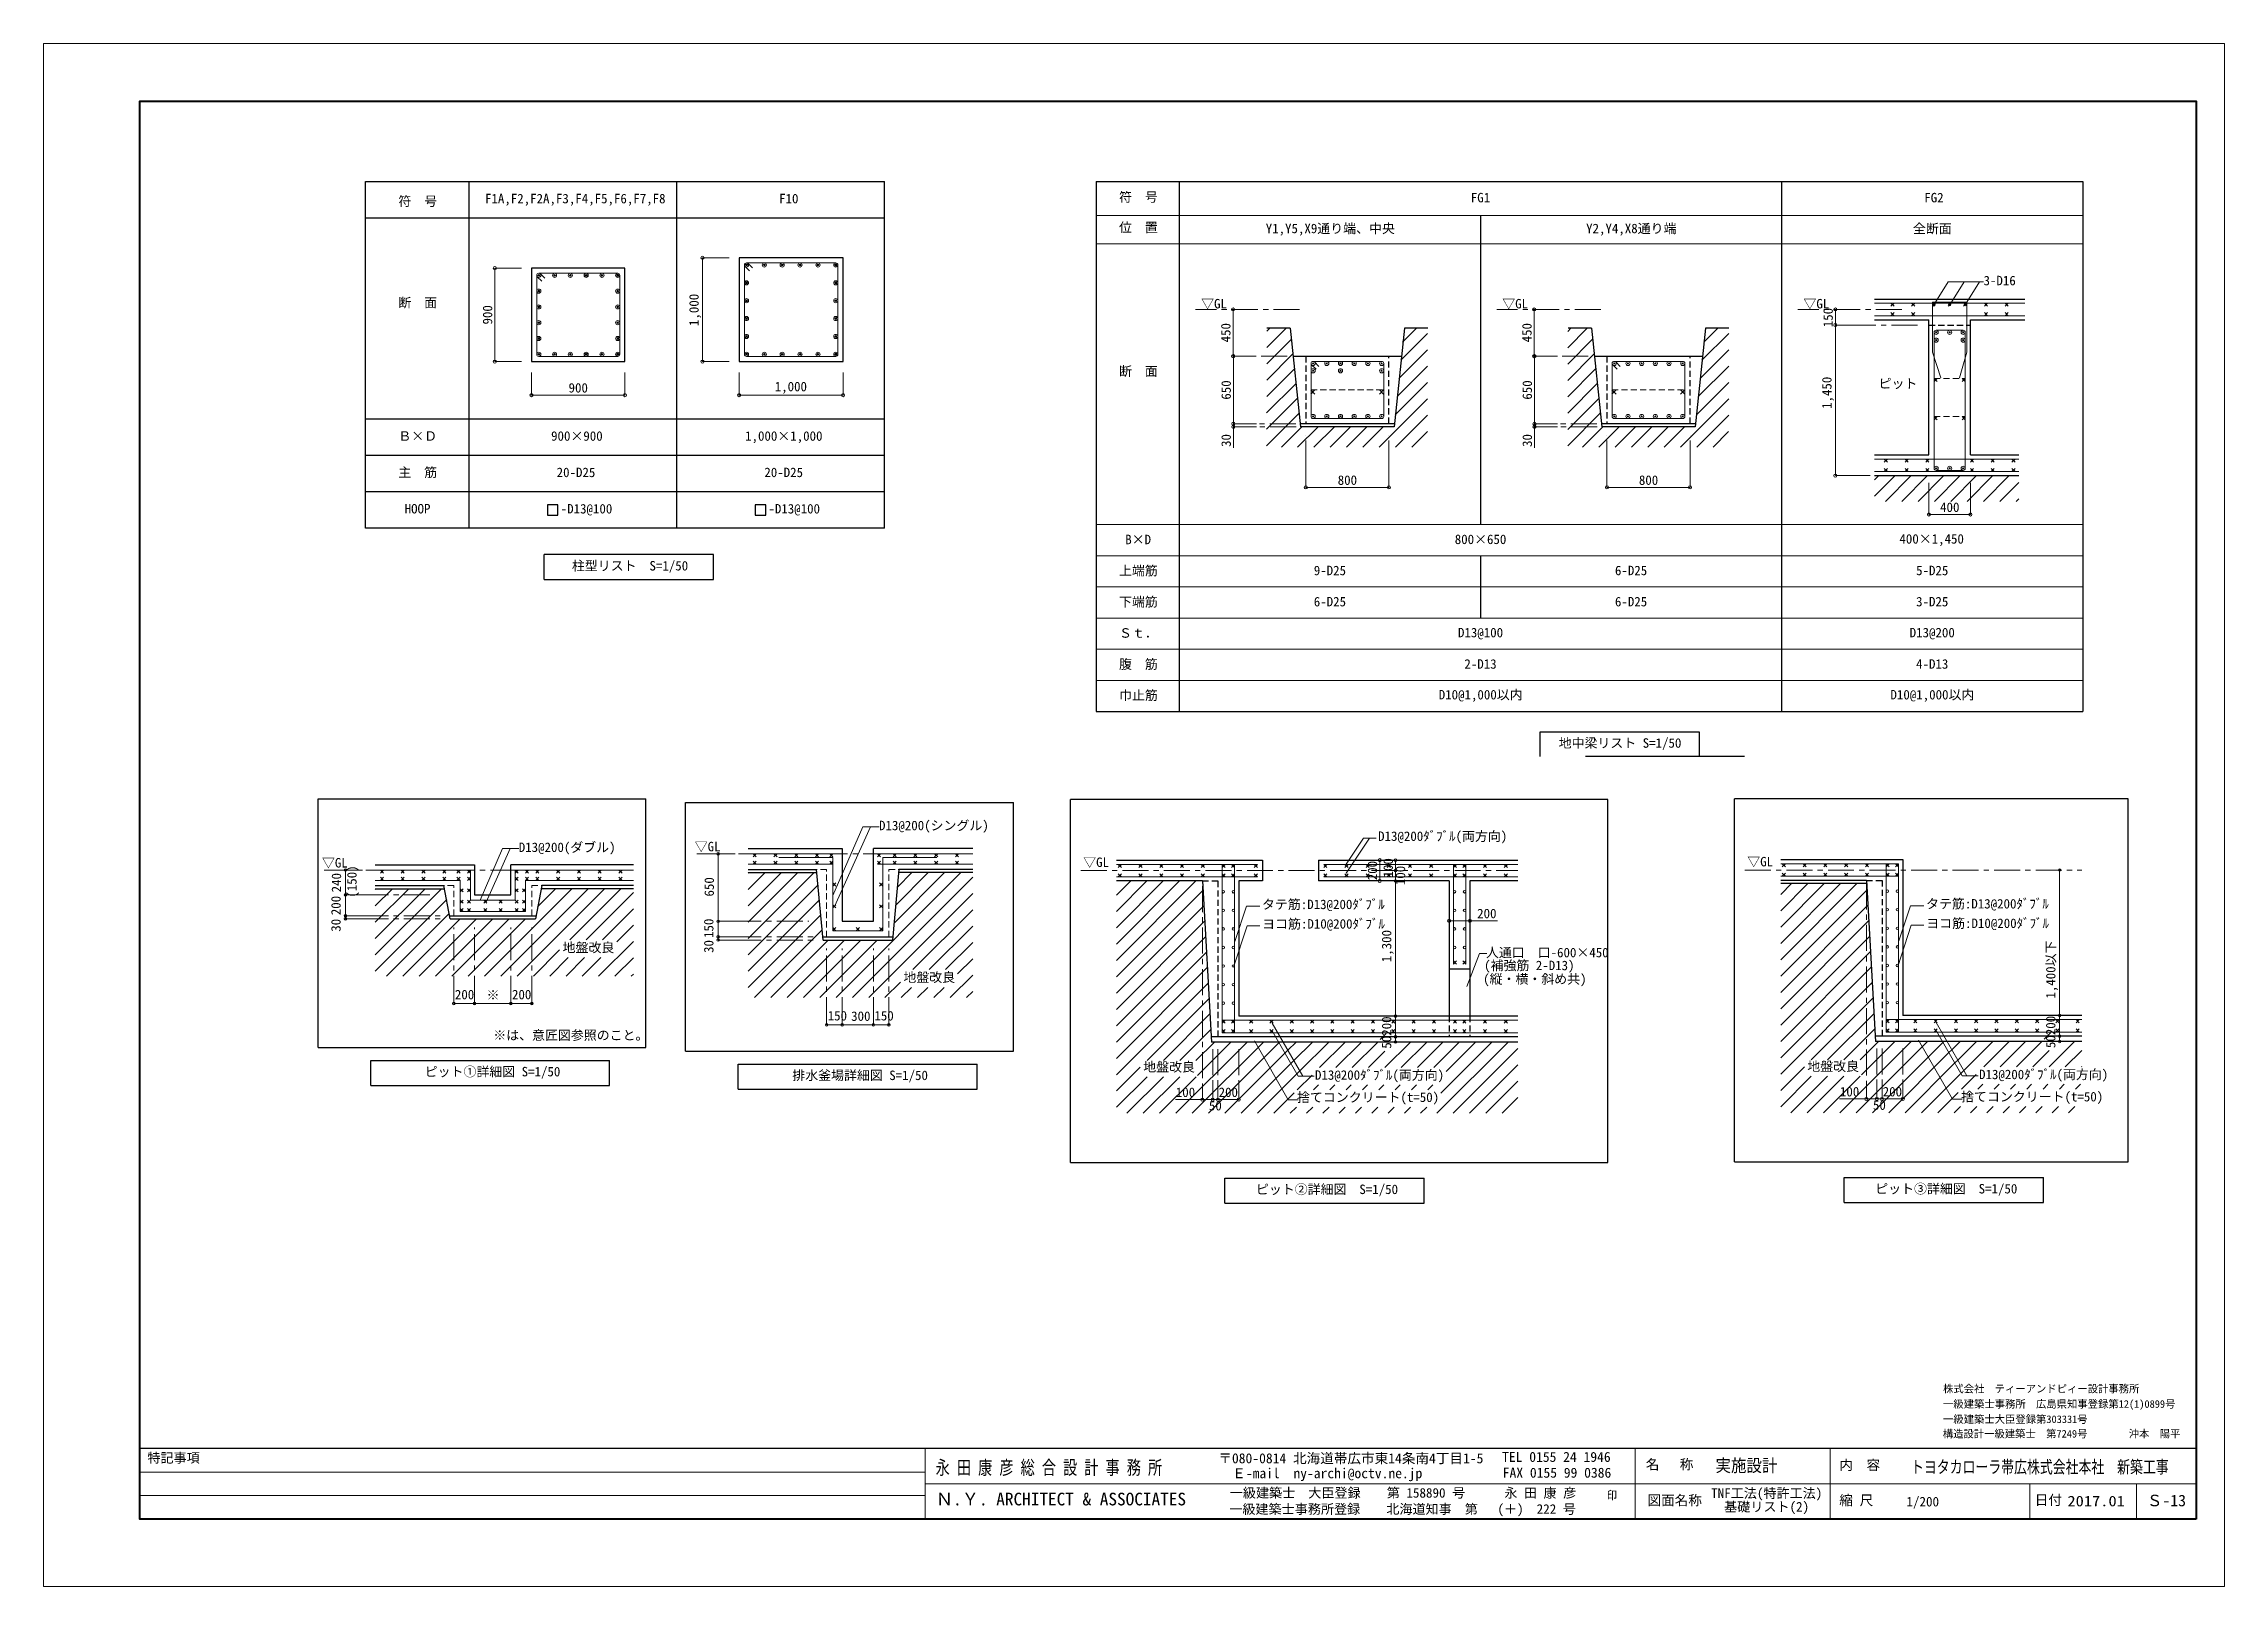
# Model space of a CAD drawing. Units: millimetres on the paper, enlarged 200 times, with parts at 1:50. Extents: x -104640 to 71710, y -46154 to 74864.
# Drawn here: x -12290 to 71710, y -46154 to 13246 of the extents above; entities that cross this region are included whole.
import ezdxf
from ezdxf.enums import TextEntityAlignment as Align

# ---------------------------------------------------------------- set-up
doc = ezdxf.new("R2010")
doc.units = ezdxf.units.MM
doc.header["$LTSCALE"] = 200
doc.header["$PDMODE"] = 32
doc.header["$PDSIZE"] = 100
doc.linetypes.add('CHAIN1', pattern=[8, 5, -1, 1, -1])
doc.linetypes.add('DASHED1', pattern=[1.8, 1.2, -0.6])
for name, color, linetype, lineweight in [('0-0_基準線', 7, 'Continuous', 18), ('0-1_躯体', 2, 'Continuous', 18), ('0-2_間仕切り', 3, 'Continuous', 25), ('1-0_基準線', 3, 'Continuous', 25), ('1-1_躯体', 7, 'Continuous', 18), ('1-5_仕上げ', 7, 'Continuous', 18), ('1-7_寸法', 4, 'Continuous', 9), ('1-8_補助線', 4, 'Continuous', 9), ('1-F_', 4, 'CHAIN1', 9), ('2-2_間仕切り', 1, 'Continuous', 18)]:
    doc.layers.add(name, color=color, linetype=linetype, lineweight=lineweight)
doc.layers.add('2-1_躯体', color=7, linetype='Continuous')
doc.styles.add('ＭＳ ゴシック', font='')
doc.styles.get('ＭＳ ゴシック').set_extended_font_data('MS Gothic')

msp = doc.modelspace()

# ---------------------------------------------------------------- texts
at = {"layer": '0-0_基準線', "color": 3, "style": 'ＭＳ ゴシック'}
for s, height, p in [('〒080-0814 北海道帯広市東14条南4丁目1-5', 384.2, (32958.7, -41529.7)), ('内  容', 384.2, (56875.4, -41787.2)), ('一級建築士  大臣登録\u3000\u3000第 158890 号\u3000    永 田 康 彦\u3000', 369.5, (33399.8, -42848.8)), ('図面名称', 384.2, (49488.6, -43147.2)), ('一級建築士事務所登録  \u3000北海道知事  第   (＋)\u3000222 号', 369.5, (33382.2, -43471.8))]:
    msp.add_text(s, height=height, dxfattribs=at).set_placement(p, align=Align.BOTTOM_LEFT)
for s, rotation, p in [('TEL 0155 24 1946', 0.001, (43888.9, -41476)), ('Ｅ-mail\u3000ny-archi@octv.ne.jp', 359.999, (33494.9, -42105.6)), ('FAX 0155 99 0386', 0.001, (43912.8, -42084.9))]:
    msp.add_text(s, height=384.2, rotation=rotation, dxfattribs=at).set_placement(p, align=Align.BOTTOM_LEFT)
at = {"layer": '0-0_基準線', "color": 6, "style": 'ＭＳ ゴシック', "width": 0.75}
msp.add_text('永 田 康 彦 総 合 設 計 事 務 所', height=533.6, rotation=0.001, dxfattribs=at).set_placement((22068.6, -42004.4), align=Align.BOTTOM_LEFT)
at = {"layer": '0-0_基準線', "color": 3, "style": 'ＭＳ ゴシック'}
for s, width, p in [('実施設計', 0.9, (52109.5, -41889.3)), ('トヨタカローラ帯広株式会社本社\u3000新築工事\u3000', 0.75, (59638.9, -41942.6))]:
    msp.add_text(s, height=485.1, dxfattribs=dict(at, width=width)).set_placement(p, align=Align.BOTTOM_LEFT)
at = {"layer": '0-0_基準線', "color": 2, "style": 'ＭＳ ゴシック'}
msp.add_text('Ｎ.Ｙ. ARCHITECT & ASSOCIATES', height=488.5, dxfattribs=at).set_placement((22073.8, -43183.4), align=Align.BOTTOM_LEFT)
at = {"layer": '0-0_基準線', "style": 'ＭＳ ゴシック', "width": 0.9}
msp.add_text('印', height=323.4, dxfattribs=at).set_placement((47920.1, -42909), align=Align.BOTTOM_LEFT)
at = {"layer": '0-1_躯体', "color": 3, "style": 'ＭＳ ゴシック'}
msp.add_text('特記事項', height=369.5, dxfattribs=at).set_placement((-8293, -41499.7), align=Align.BOTTOM_LEFT)
at = {"layer": '0-2_間仕切り', "style": 'ＭＳ ゴシック'}
for s, height, p in [('名 \u3000称', 384.2, (49422.3, -41765.7)), ('TNF工法(特許工法)', 369.5, (51940.7, -42862.8)), ('縮 尺', 384.2, (56875.4, -43147.2)), ('1/200', 369.5, (59462.6, -43187.2)), ('日付', 384.2, (64406, -43135.7)), ('Ｓ-13', 444.1, (68719, -43203.1)), ('基礎リスト(2)', 369.5, (52440.6, -43383))]:
    msp.add_text(s, height=height, dxfattribs=at).set_placement(p, align=Align.BOTTOM_LEFT)
at = {"layer": '0-2_間仕切り', "style": 'ＭＳ ゴシック', "width": 1.15}
msp.add_text('2017.01', height=404.3, dxfattribs=at).set_placement((65662.7, -43193.2), align=Align.BOTTOM_LEFT)
at = {"layer": '1-0_基準線', "color": 7, "style": 'ＭＳ ゴシック'}
for s, p in [('符\u3000号', (29132.4, 7048.2)), ('FG1', (42682.1, 7025.7)), ('FG2', (60149.3, 7025.7)), ('位\u3000置', (29132.4, 5878.3)), ('Y1,Y5,X9通り端、中央', (34783.4, 5838.3)), ('Y2,Y4,X8通り端', (47124.1, 5838.3)), ('全断面', (59711.7, 5832.5)), ('▽GL', (32294.8, 2941.1)), ('▽GL', (43894.8, 2941.1)), ('▽GL', (55494.8, 2941.1)), ('断\u3000面', (29132.4, 342.2)), ('B×D', (29372.4, -6137.6)), ('800×650', (42064.8, -6131.1)), ('400×1,450', (59192.7, -6114.9)), ('上端筋', (29132.4, -7337.6)), ('9-D25', (36635.1, -7331.1)), ('6-D25', (48235.1, -7331.1)), ('5-D25', (59835.1, -7331.1)), ('下端筋', (29132.4, -8537.6)), ('6-D25', (36635.1, -8531.1)), ('6-D25', (48235.1, -8531.1)), ('3-D25', (59835.1, -8531.1)), ('Ｓｔ．', (29132.4, -9737.6)), ('D13@100', (42188.2, -9722.4)), ('D13@200', (59588.2, -9722.4)), ('腹\u3000筋', (29132.4, -10937.6)), ('2-D13', (42435.1, -10931.1)), ('4-D13', (59835.1, -10931.1)), ('巾止筋', (29132.4, -12137.6)), ('D10@1,000以内', (41447.5, -12113.7)), ('D10@1,000以内', (58847.5, -12113.7))]:
    msp.add_text(s, height=365.1, dxfattribs=at).set_placement(p, align=Align.BOTTOM_LEFT)
at = {"layer": '1-5_仕上げ', "style": 'ＭＳ ゴシック'}
for s, p in [('符\u3000号', (1373.7, 6888.3)), ('F1A,F2,F2A,F3,F4,F5,F6,F7,F8', (4711.3, 6988.3)), ('F10', (16039, 6988.3)), ('3-D16', (62432, 3831.3)), ('断\u3000面', (1373.7, 2978.2)), ('ピット', (58391.4, -132.1)), ('Ｂ×Ｄ', (1373.7, -2153.9)), (' 900×900', (7008.6, -2153.9)), ('1,000×1,000', (14730.2, -2153.9)), ('主\u3000筋', (1373.7, -3553.9)), ('20-D25', (7471, -3553.9)), ('20-D25', (15471, -3553.9)), ('HOOP', (1616.9, -4953.9)), ('\u3000-D13@100', (7130.5, -4953.9)), ('\u3000-D13@100', (15130.5, -4953.9)), ('柱型リスト\u3000S=1/50', (8058, -7149.9)), ('地中梁リスト S=1/50', (46067.3, -13973.9)), ('D13@200(シングル)', (19888.8, -17149.9)), ('D13@200(ダブル)', (6011.3, -17988.6)), ('▽GL', (12789.6, -17961.3)), ('D13@200ﾀﾞﾌﾞﾙ(両方向)', (39112.1, -17561.5)), ('▽GL', (-1569.7, -18585.3)), ('▽GL', (53331.8, -18542)), ('タテ筋:D13@200ﾀﾞﾌﾞﾙ', (34640.1, -20186.2)), ('タテ筋:D13@200ﾀﾞﾌﾞﾙ', (60219.8, -20163.2)), ('ヨコ筋:D10@200ﾀﾞﾌﾞﾙ', (34646.5, -20937.2)), ('ヨコ筋:D10@200ﾀﾞﾌﾞﾙ', (60226.2, -20914.3)), ('地盤改良', (7699.7, -21848.5)), ('人通口\u3000口-600×450', (43267, -22042.5)), ('地盤改良', (20825.5, -22993.5)), ('(縦・横・斜め共)', (43158.4, -23060)), ('(補強筋 2-D13)', (43196.3, -22537.8)), ('※は、意匠図参照のこと。', (5030.2, -25222.4)), ('地盤改良', (30064.5, -26445.2)), ('地盤改良', (55644.2, -26422.2)), ('ピット①詳細図 S=1/50', (2388.5, -26627.4)), ('排水釜場詳細図 S=1/50', (16547.7, -26769.3)), ('D13@200ﾀﾞﾌﾞﾙ(両方向)', (36680.7, -26757.3)), ('D13@200ﾀﾞﾌﾞﾙ(両方向)', (62260.4, -26734.4)), ('捨てコンクリート(t=50)', (35988.6, -27614.6)), ('捨てコンクリート(t=50)', (61568.3, -27591.6)), ('ピット②詳細図  S=1/50', (34407.1, -31158.8)), ('ピット③詳細図  S=1/50', (58261.3, -31135.9))]:
    msp.add_text(s, height=365.1, dxfattribs=at).set_placement(p, align=Align.BOTTOM_LEFT)
at = {"layer": '1-7_寸法', "color": 7, "style": 'ＭＳ ゴシック'}
for s, p in [('1,000', (13051.3, 2372.5)), ('900', (5099.5, 2431)), ('150', (56735.2, 2326.5)), ('450', (33535.2, 1742.9)), ('450', (45135.2, 1742.9)), ('650', (33548.5, -462.6)), ('650', (45148.5, -462.6)), ('1,450', (56686.9, -820.3)), ('30', (33548.5, -2282.7)), ('30', (45148.5, -2282.7)), ('(150)', (-124.9, -19636.6)), ('200', (39184.4, -18967.5)), ('100', (39790.2, -18859.9)), ('100', (40263.8, -19155.1)), ('240', (-721.6, -19432.2)), ('650', (13637.7, -19593.3)), ('200', (-739.8, -20312.2)), ('30', (-739.8, -20949.1)), ('150', (13619.5, -21189.2)), ('1,300', (39730.2, -22123.1)), ('30', (13619.5, -21765.1)), ('1,400以下', (65312.2, -23525.5)), ('200', (39730.2, -24955.1)), ('200', (65309.9, -24932.2)), ('50', (39730.2, -25451.8)), ('50', (65309.9, -25428.8))]:
    msp.add_text(s, height=365.1, rotation=90, dxfattribs=at).set_placement(p, align=Align.BOTTOM_LEFT)
for s, p in [('900', (7929.9, -297.4)), ('1,000', (15871.3, -249.2)), ('800', (37556.4, -3852.2)), ('800', (49156.4, -3852.2)), ('400', (60759.2, -4896)), ('200', (42927.5, -20538.1)), ('200', (3551, -23658.9)), ('※', (4771, -23674.1)), ('200', (5751, -23658.9)), ('150', (17910.3, -24475)), ('300', (18814.3, -24490.2)), ('150', (19710.3, -24475)), ('100', (31320.5, -27421.5)), ('50', (32594.1, -27938.3)), ('200', (32969.6, -27421.5)), ('100', (56900.2, -27398.5)), ('50', (58173.8, -27915.4)), ('200', (58549.3, -27398.5))]:
    msp.add_text(s, height=365.1, dxfattribs=at).set_placement(p, align=Align.BOTTOM_LEFT)
at = {"layer": '1-F_', "color": 7, "style": 'ＭＳ ゴシック'}
msp.add_text('▽GL', height=365.1, dxfattribs=at).set_placement((27752.1, -18565), align=Align.BOTTOM_LEFT)
at = {"layer": '2-1_躯体', "style": 'ＭＳ ゴシック'}
for s, p in [('株式会社\u3000ティーアンドピィー設計事務所', (60872.6, -38778.8)), ('一級建築士事務所\u3000広島県知事登録第12(1)0899号', (60872.6, -39365.5)), ('構造設計一級建築士\u3000第7249号\u3000\u3000\u3000\u3000沖本\u3000陽平', (60863.4, -40512.6)), ('一級建築士大臣登録第303331号', (60872.6, -39952.2))]:
    msp.add_text(s, height=291.8, dxfattribs=at).set_placement(p, align=Align.BOTTOM_LEFT)

# ---------------------------------------------------------------- blocks, each defined once
blk = doc.blocks.new('_Small')
at = {"layer": '1-7_寸法', "color": 1, "lineweight": 18}
blk.add_circle((0, 0), 50, dxfattribs=at)

# ---------------------------------------------------------------- linework, layer by layer
at = {"layer": '0-0_基準線', "color": 3, "lineweight": 25}
msp.add_line((70618.7, -40846.9), (-8581.3, -40846.9), dxfattribs=at)
at = {"layer": '0-0_基準線', "color": 6, "lineweight": 40}
msp.add_line((70618.7, -43566.9), (52618.7, -43566.9), dxfattribs=at)
msp.add_lwpolyline([(70618.7, -43566.9), (-8581.3, -43566.9), (-8581.3, 11033.1), (70618.7, 11033.1)], close=True, dxfattribs=at)
at = {"layer": '0-1_躯体', "color": 7}
for p, q in [((21670.7, -43566.9), (21670.7, -40846.9)), ((49018.7, -40855.3), (49018.7, -43551.2)), ((56518.7, -40846.3), (56518.7, -43551.2)), ((64218.7, -42203.9), (64218.7, -43566.9)), ((68318.7, -42203.9), (68318.7, -43566.9))]:
    msp.add_line(p, q, dxfattribs=at)
at = {"layer": '0-2_間仕切り', "color": 4, "lineweight": 9}
for p, q in [((21670.7, -41753.6), (-8581.3, -41753.6)), ((21670.7, -42660.2), (-8581.3, -42660.2)), ((21683.7, -42206.9), (70618.7, -42206.9))]:
    msp.add_line(p, q, dxfattribs=at)
at = {"layer": '1-0_基準線'}
for p, q in [((103.3, 7934.1), (20103.3, 7934.1)), ((103.3, -5408), (103.3, 7934.1)), ((4103.3, -5408), (4103.3, 7934.1)), ((12103.3, -5408), (12103.3, 7934.1)), ((20103.3, -5408), (20103.3, 7934.1)), ((28252.4, 7934.1), (28252.4, -12472.7)), ((28252.4, 7934.1), (43052.4, 7934.1)), ((31452.4, 7934.1), (31452.4, -12472.7)), ((31452.4, 7934.1), (31452.4, -12472.7)), ((43052.4, 7934.1), (66252.4, 7934.1)), ((54652.4, 7934.1), (54652.4, -12472.7)), ((66252.4, 7934.1), (66252.4, -12472.7)), ((103.3, 6534.1), (20103.3, 6534.1)), ((43052.4, 6634.1), (43052.4, -5272.7)), ((6503.3, 4604.4), (6503.3, 1004.4)), ((10103.3, 4604.4), (6503.3, 4604.4)), ((10103.3, 1004.4), (10103.3, 4604.4)), ((14503.3, 5004.4), (14503.3, 1004.4)), ((18503.3, 5004.4), (14503.3, 5004.4)), ((18503.3, 1004.4), (18503.3, 5004.4)), ((58233.6, 3411.5), (64028.2, 3411.5)), ((58233.6, 2611.5), (60327.8, 2611.5)), ((60327.8, -2588.1), (60327.8, 2611.5)), ((35727.8, 2291.5), (34827.8, 2291.5)), ((35727.8, 2291.5), (36127.8, -1508.1)), ((40127.8, 2291.5), (39727.8, -1508.1)), ((41027.8, 2291.5), (40127.8, 2291.5)), ((47327.8, 2291.5), (46427.8, 2291.5)), ((47327.8, 2291.5), (46427.8, 2291.5)), ((47327.8, 2291.5), (47727.8, -1508.1)), ((51727.8, 2291.5), (51327.8, -1508.1)), ((52627.8, 2291.5), (51727.8, 2291.5)), ((52627.8, 2291.5), (51727.8, 2291.5)), ((6503.3, 1004.4), (10103.3, 1004.4)), ((14503.3, 1004.4), (18503.3, 1004.4)), ((35838.9, 1211.5), (40023.9, 1211.5)), ((47438.9, 1211.5), (51623.9, 1211.5)), ((20103.3, -1208), (103.3, -1208)), ((39738.9, -1388.1), (36114.5, -1388.1)), ((39727.8, -1508.1), (36127.8, -1508.1)), ((51338.9, -1388.1), (47714.5, -1388.1)), ((51327.8, -1508.1), (47727.8, -1508.1)), ((20103.3, -2608), (103.3, -2608)), ((58233.6, -2588.1), (59527.8, -2588.1)), ((59527.8, -2588.1), (60327.8, -2588.1)), ((61927.8, -2588.1), (63790.6, -2588.1)), ((20103.3, -4008), (103.3, -4008)), ((20103.3, -5408), (103.3, -5408)), ((6986.9, -7384.1), (6986.9, -6424.1)), ((13506.6, -6424.1), (6986.9, -6424.1)), ((13506.6, -7384.1), (13506.6, -6424.1)), ((43052.4, -6472.7), (43052.4, -8872.7)), ((6986.9, -7384.1), (13506.6, -7384.1)), ((28252.4, -12472.7), (43052.4, -12472.7)), ((43052.4, -12472.7), (66252.4, -12472.7)), ((-1721, -25401.2), (-1721, -15832.8)), ((-1721, -15832.8), (10910.8, -15832.8)), ((10910.8, -25401.2), (10910.8, -15832.8)), ((27266.4, -29836.2), (27266.4, -15855.8)), ((47966.9, -15855.8), (27266.4, -15855.8)), ((47966.9, -29836.2), (47966.9, -15855.8)), ((52846.1, -29813.2), (52846.1, -15832.8)), ((68002.3, -15832.8), (52846.1, -15832.8)), ((68002.3, -29813.2), (68002.3, -15832.8)), ((12438.2, -25543.2), (12438.2, -15974.8)), ((12438.2, -15974.8), (25070, -15974.8)), ((25070, -25543.2), (25070, -15974.8)), ((482.7, -18372.2), (4311, -18372.2)), ((4311, -18372.2), (4311, -19532.2)), ((10424.9, -18372.2), (5711, -18372.2)), ((5711, -19532.2), (5711, -18372.2)), ((14842, -17748.2), (18470.3, -17748.2)), ((18470.3, -17748.2), (18470.3, -20548.2)), ((23495.5, -17748.2), (19670.3, -17748.2)), ((19670.3, -20548.2), (19670.3, -17748.2)), ((29039, -18195.1), (34662, -18195.1)), ((34662, -18195.1), (34662, -18995.1)), ((36822, -18195.1), (44499.1, -18195.1)), ((36822, -18195.1), (36822, -18995.1)), ((54618.7, -18172.2), (59321.7, -18172.2)), ((59321.7, -18172.2), (59321.7, -24172.2)), ((482.7, -19172.2), (3125, -19172.2)), ((482.7, -19292.2), (3148.1, -19292.2)), ((3371.5, -20452.2), (3125, -19172.2)), ((6897.1, -19172.2), (6650.6, -20452.2)), ((10424.9, -19292.2), (6874, -19292.2)), ((10424.9, -19172.2), (6897.1, -19172.2)), ((14842, -18548.2), (17484.3, -18548.2)), ((14842, -18668.2), (17507.4, -18668.2)), ((17730.8, -21268.2), (17484.3, -18548.2)), ((20656.4, -18548.2), (20409.9, -21268.2)), ((23495.5, -18668.2), (20633.3, -18668.2)), ((23495.5, -18548.2), (20656.4, -18548.2)), ((32342, -18995.1), (29039, -18995.1)), ((32342, -18995.1), (32695, -25195.1)), ((34662, -18995.1), (33742, -18995.1)), ((33742, -18995.1), (33742, -24195.1)), ((41850.8, -18995.1), (36822, -18995.1)), ((44499.1, -18995.1), (42650.8, -18995.1)), ((57921.7, -18972.2), (54618.7, -18972.2)), ((57933.1, -19092.2), (54618.7, -19092.2)), ((57921.7, -18972.2), (58274.7, -25172.2)), ((4311, -19532.2), (5711, -19532.2)), ((3343.6, -20332.2), (6678, -20332.2)), ((3371.5, -20452.2), (6650.6, -20452.2)), ((18470.3, -20548.2), (19670.3, -20548.2)), ((17702.9, -21148.2), (20437.3, -21148.2)), ((17730.8, -21268.2), (20409.9, -21268.2)), ((42650.8, -22395.1), (41850.8, -22395.1)), ((41850.8, -24195.1), (33742, -24195.1)), ((42650.8, -24195.1), (41850.8, -24195.1)), ((44499.1, -24195.1), (42650.8, -24195.1)), ((66219.1, -24172.2), (59321.7, -24172.2)), ((44499.1, -24995.1), (32695, -24995.1)), ((44499.1, -25195.1), (32695, -25195.1)), ((66219.1, -24972.2), (58274.7, -24972.2)), ((66219.1, -25172.2), (58274.7, -25172.2)), ((-1721, -25401.2), (10910.8, -25401.2)), ((308.5, -26864.7), (308.5, -25904.7)), ((308.5, -25904.7), (9508.5, -25904.7)), ((9508.5, -26864.7), (9508.5, -25904.7)), ((12438.2, -25543.2), (25070, -25543.2)), ((308.5, -26864.7), (9508.5, -26864.7)), ((14467.7, -27006.7), (14467.7, -26046.7)), ((14467.7, -26046.7), (23667.7, -26046.7)), ((23667.7, -27006.7), (23667.7, -26046.7)), ((14467.7, -27006.7), (23667.7, -27006.7)), ((27266.4, -29836.2), (47966.9, -29836.2)), ((52846.1, -29813.2), (68002.3, -29813.2)), ((57061.3, -31373.2), (57061.3, -30413.2)), ((57061.3, -30413.2), (64741.3, -30413.2)), ((64741.3, -31373.2), (64741.3, -30413.2)), ((57061.3, -31373.2), (64741.3, -31373.2))]:
    msp.add_line(p, q, dxfattribs=at)
at = {"layer": '1-0_基準線', "color": 7, "lineweight": 18}
for p, q in [((28252.4, 6634.1), (43052.4, 6634.1)), ((43052.4, 6634.1), (66252.4, 6634.1)), ((28252.4, 5534.1), (43052.4, 5534.1)), ((31452.4, 5534.1), (31452.4, -12472.7)), ((43052.4, 5534.1), (66252.4, 5534.1)), ((28252.4, -5272.7), (43052.4, -5272.7)), ((43052.4, -5272.7), (66252.4, -5272.7)), ((28252.4, -6472.7), (43052.4, -6472.7)), ((43052.4, -6472.7), (66252.4, -6472.7)), ((28252.4, -7672.7), (43052.4, -7672.7)), ((43052.4, -7672.7), (66252.4, -7672.7)), ((28252.4, -8872.7), (43052.4, -8872.7)), ((43052.4, -8872.7), (66252.4, -8872.7)), ((28252.4, -10072.7), (43052.4, -10072.7)), ((43052.4, -10072.7), (66252.4, -10072.7)), ((28252.4, -11272.7), (43052.4, -11272.7)), ((43052.4, -11272.7), (66252.4, -11272.7))]:
    msp.add_line(p, q, dxfattribs=at)
at = {"layer": '1-0_基準線', "linetype": 'DASHED1'}
for p, q in [((60327.8, 2411.5), (61927.8, 2411.5)), ((36327.8, 1211.5), (36327.8, -1388.1)), ((39527.8, -1388.1), (39527.8, 1211.5)), ((47927.8, 1211.5), (47927.8, -1388.1)), ((51127.8, -1388.1), (51127.8, 1211.5)), ((32342, -18995.1), (32942, -18995.1)), ((32942, -18995.1), (32942, -24995.1)), ((57921.7, -18972.2), (58521.7, -18972.2)), ((58521.7, -18972.2), (58521.7, -24972.2)), ((41850.8, -24195.1), (41850.8, -24995.1)), ((42650.8, -24195.1), (42650.8, -24995.1))]:
    msp.add_line(p, q, dxfattribs=at)
at = {"layer": '1-0_基準線', "color": 7, "linetype": 'DASHED1', "lineweight": 18}
for p, q in [((3511, -19172.2), (3111, -19172.2)), ((3511, -20332.2), (3511, -19172.2)), ((6511, -19172.2), (6911, -19172.2)), ((6511, -20332.2), (6511, -19172.2)), ((17870.3, -18548.2), (17470.3, -18548.2)), ((17870.3, -21148.2), (17870.3, -18548.2)), ((20270.3, -18548.2), (20670.3, -18548.2)), ((20270.3, -21148.2), (20270.3, -18548.2))]:
    msp.add_line(p, q, dxfattribs=at)
at = {"layer": '1-0_基準線'}
for points in [[(61927.8, -2588.1), (61927.8, 2611.5), (64028.2, 2611.5)], [(58233.6, -3388.1), (59527.8, -3388.1), (63790.6, -3388.1)], [(41850.8, -18995.1), (41850.8, -22395.1), (41850.8, -24195.1)], [(42650.8, -18995.1), (42650.8, -22395.1), (42650.8, -24195.1)]]:
    msp.add_lwpolyline(points, dxfattribs=at)
for points in [[(7122.4, -4908), (7522.4, -4908), (7522.4, -4508), (7122.4, -4508)], [(15122.4, -4908), (15522.4, -4908), (15522.4, -4508), (15122.4, -4508)]]:
    msp.add_lwpolyline(points, close=True, dxfattribs=at)
at = {"layer": '1-1_躯体'}
for p, q in [((6703.3, 4324.4), (6703.3, 1284.4)), ((6726.7, 4267.8), (6895.3, 4099.2)), ((9823.3, 4404.4), (6783.3, 4404.4)), ((6843.2, 4384.4), (7011.8, 4215.8)), ((9903.3, 1284.4), (9903.3, 4324.4)), ((14703.3, 4724.4), (14703.3, 1284.4)), ((14726.7, 4667.8), (14895.3, 4499.2)), ((18223.3, 4804.4), (14783.3, 4804.4)), ((14843.2, 4784.4), (15011.8, 4615.8)), ((18303.3, 1284.4), (18303.3, 4724.4)), ((58233.6, 3251.5), (64028.2, 3251.5)), ((58233.6, 2771.5), (64028.2, 2771.5)), ((58864.1, 3131.5), (58984.1, 3251.5)), ((58984.1, 3131.5), (58864.1, 3251.5)), ((58864.1, 2891.5), (58984.1, 2771.5)), ((58984.1, 2891.5), (58864.1, 2771.5)), ((59664.1, 3131.5), (59784.1, 3251.5)), ((59784.1, 3131.5), (59664.1, 3251.5)), ((59664.1, 2891.5), (59784.1, 2771.5)), ((59784.1, 2891.5), (59664.1, 2771.5)), ((60464.1, 3131.5), (60584.1, 3251.5)), ((61064.6, 3131.5), (61184.6, 3251.5)), ((61665.1, 3131.5), (61785.1, 3251.5)), ((62465.1, 3131.5), (62585.1, 3251.5)), ((62585.1, 3131.5), (62465.1, 3251.5)), ((62465.1, 2891.5), (62585.1, 2771.5)), ((62585.1, 2891.5), (62465.1, 2771.5)), ((63265.1, 3131.5), (63385.1, 3251.5)), ((63385.1, 3131.5), (63265.1, 3251.5)), ((63265.1, 2891.5), (63385.1, 2771.5)), ((63385.1, 2891.5), (63265.1, 2771.5)), ((60527.8, -3108.1), (60527.8, 2131.5)), ((60607.8, 2211.5), (61647.8, 2211.5)), ((61727.8, 2131.5), (61727.8, -3108.1)), ((6783.3, 1204.4), (9823.3, 1204.4)), ((14783.3, 1204.4), (18223.3, 1204.4)), ((36527.8, -1108.1), (36527.8, 931.5)), ((36551.5, 874.9), (36720.1, 706.3)), ((36607.8, 1011.5), (39247.8, 1011.5)), ((36666.3, 988), (36834.9, 819.4)), ((39327.8, 931.5), (39327.8, -1108.1)), ((48127.8, -1108.1), (48127.8, 931.5)), ((48151.5, 874.9), (48320.1, 706.3)), ((48207.8, 1011.5), (50847.8, 1011.5)), ((48266.3, 988), (48434.9, 819.4)), ((50927.8, 931.5), (50927.8, -1108.1)), ((60527.8, 237.4), (60647.8, 357.4)), ((60647.8, 237.4), (60527.8, 357.4)), ((61607.8, 237.4), (61727.8, 357.4)), ((61727.8, 237.4), (61607.8, 357.4)), ((36521.2, -248.3), (36681.2, -88.3)), ((36681.2, -248.3), (36521.2, -88.3)), ((39161.2, -248.3), (39321.2, -88.3)), ((39321.2, -248.3), (39161.2, -88.3)), ((48121.2, -248.3), (48281.2, -88.3)), ((48281.2, -248.3), (48121.2, -88.3)), ((50761.2, -248.3), (50921.2, -88.3)), ((50921.2, -248.3), (50761.2, -88.3)), ((39247.8, -1188.1), (36607.8, -1188.1)), ((50847.8, -1188.1), (48207.8, -1188.1)), ((60527.8, -1235.3), (60647.8, -1115.3)), ((60647.8, -1235.3), (60527.8, -1115.3)), ((61607.8, -1235.3), (61727.8, -1115.3)), ((61727.8, -1235.3), (61607.8, -1115.3)), ((58233.6, -2748.1), (63790.6, -2748.1)), ((58233.6, -3228.1), (63790.6, -3228.1)), ((58607.8, -2868.1), (58727.8, -2748.1)), ((58727.8, -2868.1), (58607.8, -2748.1)), ((58607.8, -3108.1), (58727.8, -3228.1)), ((58727.8, -3108.1), (58607.8, -3228.1)), ((59407.8, -2868.1), (59527.8, -2748.1)), ((59527.8, -2868.1), (59407.8, -2748.1)), ((59407.8, -3108.1), (59527.8, -3228.1)), ((59527.8, -3108.1), (59407.8, -3228.1)), ((60207.8, -2868.1), (60327.8, -2748.1)), ((60327.8, -2868.1), (60207.8, -2748.1)), ((60207.8, -3108.1), (60327.8, -3228.1)), ((60327.8, -3108.1), (60207.8, -3228.1)), ((61647.8, -3188.1), (60607.8, -3188.1)), ((61927.8, -2868.1), (62047.8, -2748.1)), ((62047.8, -2868.1), (61927.8, -2748.1)), ((61927.8, -3108.1), (62047.8, -3228.1)), ((62047.8, -3108.1), (61927.8, -3228.1)), ((62727.8, -2868.1), (62847.8, -2748.1)), ((62847.8, -2868.1), (62727.8, -2748.1)), ((62727.8, -3108.1), (62847.8, -3228.1)), ((62847.8, -3108.1), (62727.8, -3228.1)), ((63527.8, -2868.1), (63647.8, -2748.1)), ((63647.8, -2868.1), (63527.8, -2748.1)), ((63527.8, -3108.1), (63647.8, -3228.1)), ((63647.8, -3108.1), (63527.8, -3228.1)), ((14842, -17948.2), (18310.3, -17948.2)), ((14842, -18348.2), (18110.3, -18348.2)), ((15160.3, -18068.2), (15040.3, -17948.2)), ((15040.3, -18068.2), (15160.3, -17948.2)), ((15160.3, -18228.2), (15040.3, -18348.2)), ((15040.3, -18228.2), (15160.3, -18348.2)), ((15960.3, -18068.2), (15840.3, -17948.2)), ((15840.3, -18068.2), (15960.3, -17948.2)), ((15960.3, -18228.2), (15840.3, -18348.2)), ((15840.3, -18228.2), (15960.3, -18348.2)), ((16030.3, -18090.9), (18110.3, -18090.9)), ((16760.3, -18068.2), (16640.3, -17948.2)), ((16640.3, -18068.2), (16760.3, -17948.2)), ((16760.3, -18228.2), (16640.3, -18348.2)), ((16640.3, -18228.2), (16760.3, -18348.2)), ((17560.3, -18068.2), (17440.3, -17948.2)), ((17440.3, -18068.2), (17560.3, -17948.2)), ((17560.3, -18228.2), (17440.3, -18348.2)), ((17440.3, -18228.2), (17560.3, -18348.2)), ((18110.3, -18068.2), (17990.3, -17948.2)), ((17990.3, -18068.2), (18110.3, -17948.2)), ((18110.3, -18228.2), (17990.3, -18348.2)), ((17990.3, -18228.2), (18110.3, -18348.2)), ((18110.3, -20908.2), (18110.3, -18090.9)), ((19830.3, -18068.2), (19950.3, -17948.2)), ((19950.3, -18068.2), (19830.3, -17948.2)), ((23495.5, -17948.2), (19830.3, -17948.2)), ((19830.3, -18228.2), (19950.3, -18348.2)), ((19950.3, -18228.2), (19830.3, -18348.2)), ((23495.5, -18348.2), (19830.3, -18348.2)), ((20030.3, -20908.2), (20030.3, -18084.6)), ((20030.3, -18084.6), (22110.3, -18084.6)), ((20430.3, -18068.2), (20550.3, -17948.2)), ((20550.3, -18068.2), (20430.3, -17948.2)), ((20430.3, -18228.2), (20550.3, -18348.2)), ((20550.3, -18228.2), (20430.3, -18348.2)), ((21230.3, -18068.2), (21350.3, -17948.2)), ((21350.3, -18068.2), (21230.3, -17948.2)), ((21230.3, -18228.2), (21350.3, -18348.2)), ((21350.3, -18228.2), (21230.3, -18348.2)), ((22030.3, -18068.2), (22150.3, -17948.2)), ((22150.3, -18068.2), (22030.3, -17948.2)), ((22030.3, -18228.2), (22150.3, -18348.2)), ((22150.3, -18228.2), (22030.3, -18348.2)), ((22830.3, -18068.2), (22950.3, -17948.2)), ((22950.3, -18068.2), (22830.3, -17948.2)), ((22830.3, -18228.2), (22950.3, -18348.2)), ((22950.3, -18228.2), (22830.3, -18348.2)), ((29039, -18355.1), (33102, -18355.1)), ((29222, -18475.1), (29102, -18355.1)), ((29102, -18475.1), (29222, -18355.1)), ((30022, -18475.1), (29902, -18355.1)), ((29902, -18475.1), (30022, -18355.1)), ((30822, -18475.1), (30702, -18355.1)), ((30702, -18475.1), (30822, -18355.1)), ((31622, -18475.1), (31502, -18355.1)), ((31502, -18475.1), (31622, -18355.1)), ((32422, -18475.1), (32302, -18355.1)), ((32302, -18475.1), (32422, -18355.1)), ((33102, -18475.1), (33222, -18355.1)), ((33222, -18475.1), (33102, -18355.1)), ((33102, -18355.1), (34462, -18355.1)), ((33102, -18355.1), (33102, -24835.1)), ((33582, -18475.1), (33462, -18355.1)), ((33462, -18475.1), (33582, -18355.1)), ((33582, -18475.1), (33462, -18355.1)), ((33462, -18475.1), (33582, -18355.1)), ((33582, -18355.1), (33582, -24835.1)), ((34342, -18475.1), (34462, -18355.1)), ((34462, -18475.1), (34342, -18355.1)), ((37022, -18475.1), (37142, -18355.1)), ((37142, -18475.1), (37022, -18355.1)), ((37022, -18355.1), (44499.1, -18355.1)), ((37837, -18475.1), (37957, -18355.1)), ((37957, -18475.1), (37837, -18355.1)), ((38652, -18475.1), (38772, -18355.1)), ((38772, -18475.1), (38652, -18355.1)), ((39467, -18475.1), (39587, -18355.1)), ((39587, -18475.1), (39467, -18355.1)), ((40282, -18475.1), (40402, -18355.1)), ((40402, -18475.1), (40282, -18355.1)), ((41097, -18475.1), (41217, -18355.1)), ((41217, -18475.1), (41097, -18355.1)), ((42010.8, -18475.1), (42130.8, -18355.1)), ((42130.8, -18475.1), (42010.8, -18355.1)), ((42010.8, -18355.1), (42010.8, -22195.1)), ((42490.8, -18475.1), (42370.8, -18355.1)), ((42370.8, -18475.1), (42490.8, -18355.1)), ((42490.8, -18355.1), (42490.8, -22195.1)), ((43290.8, -18475.1), (43170.8, -18355.1)), ((43170.8, -18475.1), (43290.8, -18355.1)), ((44090.8, -18475.1), (43970.8, -18355.1)), ((43970.8, -18475.1), (44090.8, -18355.1)), ((54618.7, -18332.2), (58681.7, -18332.2)), ((54801.7, -18452.2), (54681.7, -18332.2)), ((54681.7, -18452.2), (54801.7, -18332.2)), ((55601.7, -18452.2), (55481.7, -18332.2)), ((55481.7, -18452.2), (55601.7, -18332.2)), ((56401.7, -18452.2), (56281.7, -18332.2)), ((56281.7, -18452.2), (56401.7, -18332.2)), ((57201.7, -18452.2), (57081.7, -18332.2)), ((57081.7, -18452.2), (57201.7, -18332.2)), ((58001.7, -18452.2), (57881.7, -18332.2)), ((57881.7, -18452.2), (58001.7, -18332.2)), ((58681.7, -18452.2), (58801.7, -18332.2)), ((58801.7, -18452.2), (58681.7, -18332.2)), ((58681.7, -18332.2), (59161.7, -18332.2)), ((58681.7, -18332.2), (58681.7, -24812.2)), ((59161.7, -18452.2), (59041.7, -18332.2)), ((59041.7, -18452.2), (59161.7, -18332.2)), ((59161.7, -18452.2), (59041.7, -18332.2)), ((59041.7, -18452.2), (59161.7, -18332.2)), ((59161.7, -18332.2), (59161.7, -24812.2)), ((482.7, -18572.2), (4151, -18572.2)), ((482.7, -18972.2), (3751, -18972.2)), ((801, -18692.2), (681, -18572.2)), ((681, -18692.2), (801, -18572.2)), ((801, -18852.2), (681, -18972.2)), ((681, -18852.2), (801, -18972.2)), ((1601, -18692.2), (1481, -18572.2)), ((1481, -18692.2), (1601, -18572.2)), ((1601, -18852.2), (1481, -18972.2)), ((1481, -18852.2), (1601, -18972.2)), ((2401, -18692.2), (2281, -18572.2)), ((2281, -18692.2), (2401, -18572.2)), ((2401, -18852.2), (2281, -18972.2)), ((2281, -18852.2), (2401, -18972.2)), ((3201, -18692.2), (3081, -18572.2)), ((3081, -18692.2), (3201, -18572.2)), ((3201, -18852.2), (3081, -18972.2)), ((3081, -18852.2), (3201, -18972.2)), ((3751, -18692.2), (3631, -18572.2)), ((3631, -18692.2), (3751, -18572.2)), ((3751, -18852.2), (3631, -18972.2)), ((3631, -18852.2), (3751, -18972.2)), ((3751, -20172.2), (3751, -18972.2)), ((3871, -19292.2), (3751, -19412.2)), ((3751, -19292.2), (3871, -19412.2)), ((4151, -18692.2), (4031, -18572.2)), ((4031, -18692.2), (4151, -18572.2)), ((4151, -18852.2), (4031, -18972.2)), ((4031, -18852.2), (4151, -18972.2)), ((4151, -19292.2), (4031, -19412.2)), ((4031, -19292.2), (4151, -19412.2)), ((4151, -19732.2), (4151, -18572.2)), ((5871, -18692.2), (5991, -18572.2)), ((5991, -18692.2), (5871, -18572.2)), ((10424.9, -18572.2), (5871, -18572.2)), ((5871, -19732.2), (5871, -18572.2)), ((5871, -18852.2), (5991, -18972.2)), ((5991, -18852.2), (5871, -18972.2)), ((5871, -19292.2), (5991, -19412.2)), ((5991, -19292.2), (5871, -19412.2)), ((6151, -19292.2), (6271, -19412.2)), ((6271, -19292.2), (6151, -19412.2)), ((6271, -18692.2), (6391, -18572.2)), ((6391, -18692.2), (6271, -18572.2)), ((6271, -18852.2), (6391, -18972.2)), ((6391, -18852.2), (6271, -18972.2)), ((10424.9, -18972.2), (6271, -18972.2)), ((6271, -20172.2), (6271, -18972.2)), ((6671, -18692.2), (6791, -18572.2)), ((6791, -18692.2), (6671, -18572.2)), ((6671, -18852.2), (6791, -18972.2)), ((6791, -18852.2), (6671, -18972.2)), ((7471, -18692.2), (7591, -18572.2)), ((7591, -18692.2), (7471, -18572.2)), ((7471, -18852.2), (7591, -18972.2)), ((7591, -18852.2), (7471, -18972.2)), ((8271, -18692.2), (8391, -18572.2)), ((8391, -18692.2), (8271, -18572.2)), ((8271, -18852.2), (8391, -18972.2)), ((8391, -18852.2), (8271, -18972.2)), ((9071, -18692.2), (9191, -18572.2)), ((9191, -18692.2), (9071, -18572.2)), ((9071, -18852.2), (9191, -18972.2)), ((9191, -18852.2), (9071, -18972.2)), ((9871, -18692.2), (9991, -18572.2)), ((9991, -18692.2), (9871, -18572.2)), ((9871, -18852.2), (9991, -18972.2)), ((9991, -18852.2), (9871, -18972.2)), ((18230.3, -19068.2), (18110.3, -19188.2)), ((20030.3, -19068.2), (19910.3, -19188.2)), ((29039, -18835.1), (33102, -18835.1)), ((29222, -18715.1), (29102, -18835.1)), ((29102, -18715.1), (29222, -18835.1)), ((30022, -18715.1), (29902, -18835.1)), ((29902, -18715.1), (30022, -18835.1)), ((30822, -18715.1), (30702, -18835.1)), ((30702, -18715.1), (30822, -18835.1)), ((31622, -18715.1), (31502, -18835.1)), ((31502, -18715.1), (31622, -18835.1)), ((32422, -18715.1), (32302, -18835.1)), ((32302, -18715.1), (32422, -18835.1)), ((33102, -18715.1), (33222, -18835.1)), ((33222, -18715.1), (33102, -18835.1)), ((33102, -18835.1), (34462, -18835.1)), ((33582, -18715.1), (33462, -18835.1)), ((33462, -18715.1), (33582, -18835.1)), ((33582, -18715.1), (33462, -18835.1)), ((33462, -18715.1), (33582, -18835.1)), ((34342, -18715.1), (34462, -18835.1)), ((34462, -18715.1), (34342, -18835.1)), ((37022, -18715.1), (37142, -18835.1)), ((37142, -18715.1), (37022, -18835.1)), ((37022, -18835.1), (44499.1, -18835.1)), ((37837, -18715.1), (37957, -18835.1)), ((37957, -18715.1), (37837, -18835.1)), ((38652, -18715.1), (38772, -18835.1)), ((38772, -18715.1), (38652, -18835.1)), ((39467, -18715.1), (39587, -18835.1)), ((39587, -18715.1), (39467, -18835.1)), ((40282, -18715.1), (40402, -18835.1)), ((40402, -18715.1), (40282, -18835.1)), ((41097, -18715.1), (41217, -18835.1)), ((41217, -18715.1), (41097, -18835.1)), ((42010.8, -18715.1), (42130.8, -18835.1)), ((42130.8, -18715.1), (42010.8, -18835.1)), ((42490.8, -18715.1), (42370.8, -18835.1)), ((42370.8, -18715.1), (42490.8, -18835.1)), ((43290.8, -18715.1), (43170.8, -18835.1)), ((43170.8, -18715.1), (43290.8, -18835.1)), ((44090.8, -18715.1), (43970.8, -18835.1)), ((43970.8, -18715.1), (44090.8, -18835.1)), ((54618.7, -18812.2), (58681.7, -18812.2)), ((54801.7, -18692.2), (54681.7, -18812.2)), ((54681.7, -18692.2), (54801.7, -18812.2)), ((55601.7, -18692.2), (55481.7, -18812.2)), ((55481.7, -18692.2), (55601.7, -18812.2)), ((56401.7, -18692.2), (56281.7, -18812.2)), ((56281.7, -18692.2), (56401.7, -18812.2)), ((57201.7, -18692.2), (57081.7, -18812.2)), ((57081.7, -18692.2), (57201.7, -18812.2)), ((58001.7, -18692.2), (57881.7, -18812.2)), ((57881.7, -18692.2), (58001.7, -18812.2)), ((58681.7, -18692.2), (58801.7, -18812.2)), ((59161.7, -18692.2), (59041.7, -18812.2)), ((59041.7, -18692.2), (59161.7, -18812.2)), ((59161.7, -18692.2), (59041.7, -18812.2)), ((59041.7, -18692.2), (59161.7, -18812.2)), ((3871, -19732.2), (3751, -19852.2)), ((3871, -20172.2), (3751, -20052.2)), ((4151, -19732.2), (4031, -19852.2)), ((4151, -20172.2), (4031, -20052.2)), ((4151, -19732.2), (5871, -19732.2)), ((4786, -19732.2), (4666, -19852.2)), ((4666, -19732.2), (4786, -19852.2)), ((4786, -20172.2), (4666, -20052.2)), ((4666, -20172.2), (4786, -20052.2)), ((5377.7, -19732.2), (5257.7, -19852.2)), ((5257.7, -19732.2), (5377.7, -19852.2)), ((5377.7, -20172.2), (5257.7, -20052.2)), ((5257.7, -20172.2), (5377.7, -20052.2)), ((5871, -19732.2), (5991, -19852.2)), ((5871, -20172.2), (5991, -20052.2)), ((6151, -19732.2), (6271, -19852.2)), ((6151, -20172.2), (6271, -20052.2)), ((18230.3, -19908.2), (18110.3, -20028.2)), ((20030.3, -19908.2), (19910.3, -20028.2)), ((3751, -20172.2), (6271, -20172.2)), ((18230.3, -20908.2), (18110.3, -20788.2)), ((18110.3, -20908.2), (20030.3, -20908.2)), ((19130.3, -20908.2), (19010.3, -20788.2)), ((19010.3, -20908.2), (19130.3, -20788.2)), ((19910.3, -20908.2), (20030.3, -20788.2)), ((42010.8, -22075.1), (42130.8, -22195.1)), ((42130.8, -22075.1), (42010.8, -22195.1)), ((42490.8, -22075.1), (42370.8, -22195.1)), ((42370.8, -22075.1), (42490.8, -22195.1)), ((44499.1, -24355.1), (33102, -24355.1)), ((33102, -24475.1), (33222, -24355.1)), ((33222, -24475.1), (33102, -24355.1)), ((33462, -24475.1), (33582, -24355.1)), ((33582, -24475.1), (33462, -24355.1)), ((34164.2, -24475.1), (34284.2, -24355.1)), ((34284.2, -24475.1), (34164.2, -24355.1)), ((34946.5, -24475.1), (35066.5, -24355.1)), ((35066.5, -24475.1), (34946.5, -24355.1)), ((35728.7, -24475.1), (35848.7, -24355.1)), ((35848.7, -24475.1), (35728.7, -24355.1)), ((36510.9, -24475.1), (36630.9, -24355.1)), ((36630.9, -24475.1), (36510.9, -24355.1)), ((37293.1, -24475.1), (37413.1, -24355.1)), ((37413.1, -24475.1), (37293.1, -24355.1)), ((38075.3, -24475.1), (38195.3, -24355.1)), ((38195.3, -24475.1), (38075.3, -24355.1)), ((38857.6, -24475.1), (38977.6, -24355.1)), ((38977.6, -24475.1), (38857.6, -24355.1)), ((39639.8, -24475.1), (39759.8, -24355.1)), ((39759.8, -24475.1), (39639.8, -24355.1)), ((40422, -24475.1), (40542, -24355.1)), ((40542, -24475.1), (40422, -24355.1)), ((41204.2, -24475.1), (41324.2, -24355.1)), ((41324.2, -24475.1), (41204.2, -24355.1)), ((42010.8, -24475.1), (42130.8, -24355.1)), ((42130.8, -24475.1), (42010.8, -24355.1)), ((42370.8, -24475.1), (42490.8, -24355.1)), ((42490.8, -24475.1), (42370.8, -24355.1)), ((43170.8, -24475.1), (43290.8, -24355.1)), ((43290.8, -24475.1), (43170.8, -24355.1)), ((43970.8, -24475.1), (44090.8, -24355.1)), ((44090.8, -24475.1), (43970.8, -24355.1)), ((66219.1, -24332.2), (58681.7, -24332.2)), ((58681.7, -24452.2), (58801.7, -24332.2)), ((58801.7, -24452.2), (58681.7, -24332.2)), ((59041.7, -24452.2), (59161.7, -24332.2)), ((59161.7, -24452.2), (59041.7, -24332.2)), ((59743.9, -24452.2), (59863.9, -24332.2)), ((59863.9, -24452.2), (59743.9, -24332.2)), ((60526.2, -24452.2), (60646.2, -24332.2)), ((60646.2, -24452.2), (60526.2, -24332.2)), ((61308.4, -24452.2), (61428.4, -24332.2)), ((61428.4, -24452.2), (61308.4, -24332.2)), ((62090.6, -24452.2), (62210.6, -24332.2)), ((62210.6, -24452.2), (62090.6, -24332.2)), ((62872.8, -24452.2), (62992.8, -24332.2)), ((62992.8, -24452.2), (62872.8, -24332.2)), ((63655, -24452.2), (63775, -24332.2)), ((63775, -24452.2), (63655, -24332.2)), ((64437.3, -24452.2), (64557.3, -24332.2)), ((64557.3, -24452.2), (64437.3, -24332.2)), ((65219.5, -24452.2), (65339.5, -24332.2)), ((65339.5, -24452.2), (65219.5, -24332.2)), ((66001.7, -24452.2), (66121.7, -24332.2)), ((66121.7, -24452.2), (66001.7, -24332.2)), ((33102, -24715.1), (33222, -24835.1)), ((33222, -24715.1), (33102, -24835.1)), ((33102, -24835.1), (44499.1, -24835.1)), ((33462, -24715.1), (33582, -24835.1)), ((33582, -24715.1), (33462, -24835.1)), ((34164.2, -24715.1), (34284.2, -24835.1)), ((34284.2, -24715.1), (34164.2, -24835.1)), ((34946.5, -24715.1), (35066.5, -24835.1)), ((35066.5, -24715.1), (34946.5, -24835.1)), ((35728.7, -24715.1), (35848.7, -24835.1)), ((35848.7, -24715.1), (35728.7, -24835.1)), ((36510.9, -24715.1), (36630.9, -24835.1)), ((36630.9, -24715.1), (36510.9, -24835.1)), ((37293.1, -24715.1), (37413.1, -24835.1)), ((37413.1, -24715.1), (37293.1, -24835.1)), ((38075.3, -24715.1), (38195.3, -24835.1)), ((38195.3, -24715.1), (38075.3, -24835.1)), ((38857.6, -24715.1), (38977.6, -24835.1)), ((38977.6, -24715.1), (38857.6, -24835.1)), ((39639.8, -24715.1), (39759.8, -24835.1)), ((39759.8, -24715.1), (39639.8, -24835.1)), ((40422, -24715.1), (40542, -24835.1)), ((40542, -24715.1), (40422, -24835.1)), ((41204.2, -24715.1), (41324.2, -24835.1)), ((41324.2, -24715.1), (41204.2, -24835.1)), ((42010.8, -24715.1), (42130.8, -24835.1)), ((42130.8, -24715.1), (42010.8, -24835.1)), ((42370.8, -24715.1), (42490.8, -24835.1)), ((42490.8, -24715.1), (42370.8, -24835.1)), ((43170.8, -24715.1), (43290.8, -24835.1)), ((43290.8, -24715.1), (43170.8, -24835.1)), ((43970.8, -24715.1), (44090.8, -24835.1)), ((44090.8, -24715.1), (43970.8, -24835.1)), ((58681.7, -24692.2), (58801.7, -24812.2)), ((58801.7, -24692.2), (58681.7, -24812.2)), ((58681.7, -24812.2), (66219.1, -24812.2)), ((59041.7, -24692.2), (59161.7, -24812.2)), ((59161.7, -24692.2), (59041.7, -24812.2)), ((59743.9, -24692.2), (59863.9, -24812.2)), ((59863.9, -24692.2), (59743.9, -24812.2)), ((60526.2, -24692.2), (60646.2, -24812.2)), ((60646.2, -24692.2), (60526.2, -24812.2)), ((61308.4, -24692.2), (61428.4, -24812.2)), ((61428.4, -24692.2), (61308.4, -24812.2)), ((62090.6, -24692.2), (62210.6, -24812.2)), ((62210.6, -24692.2), (62090.6, -24812.2)), ((62872.8, -24692.2), (62992.8, -24812.2)), ((62992.8, -24692.2), (62872.8, -24812.2)), ((63655, -24692.2), (63775, -24812.2)), ((63775, -24692.2), (63655, -24812.2)), ((64437.3, -24692.2), (64557.3, -24812.2)), ((64557.3, -24692.2), (64437.3, -24812.2)), ((65219.5, -24692.2), (65339.5, -24812.2)), ((65339.5, -24692.2), (65219.5, -24812.2)), ((66001.7, -24692.2), (66121.7, -24812.2)), ((66121.7, -24692.2), (66001.7, -24812.2))]:
    msp.add_line(p, q, dxfattribs=at)
at = {"layer": '1-1_躯体', "linetype": 'DASHED1'}
for p, q in [((60527.8, 357.4), (61727.8, 357.4)), ((36521.2, -88.3), (39321.2, -88.3)), ((48121.2, -88.3), (50921.2, -88.3)), ((60527.8, -1115.3), (61727.8, -1115.3))]:
    msp.add_line(p, q, dxfattribs=at)
at = {"layer": '1-1_躯体'}
for points in [[(61508.1, 380.3), (61784.1, 1371.4), (61784.1, 3291.5), (60464.1, 3291.5), (60464.1, 1371.4), (60793.5, 380.3)], [(18110.3, -19068.2), (18150.4, -19108.3), (18230.3, -19188.2)], [(19910.3, -19068.2), (19950.4, -19108.3), (20030.3, -19188.2)], [(58801.7, -18692.2), (58681.7, -18812.2), (59161.7, -18812.2)], [(3751, -19732.2), (3791.1, -19772.2), (3871, -19852.2)], [(3751, -20172.2), (3791.1, -20132.1), (3871, -20052.2)], [(4031, -19732.2), (4071.1, -19772.2), (4151, -19852.2)], [(4031, -20172.2), (4071.1, -20132.1), (4151, -20052.2)], [(5991, -19732.2), (5951, -19772.2), (5871, -19852.2)], [(5991, -20172.2), (5951, -20132.1), (5871, -20052.2)], [(6271, -19732.2), (6231, -19772.2), (6151, -19852.2)], [(6271, -20172.2), (6231, -20132.1), (6151, -20052.2)], [(18110.3, -19908.2), (18150.4, -19948.3), (18230.3, -20028.2)], [(19910.3, -19908.2), (19950.4, -19948.3), (20030.3, -20028.2)], [(18110.3, -20908.2), (18150.4, -20868.1), (18230.3, -20788.2)], [(20030.3, -20908.2), (19990.3, -20868.1), (19910.3, -20788.2)]]:
    msp.add_lwpolyline(points, dxfattribs=at)
for centre, radius in [((6783.3, 4324.4), 80), ((6783.3, 4324.4), 80), ((6783.3, 4324.4), 33.2), ((6783.3, 4324.4), 25.8), ((6783.3, 4324.4), 18.4), ((6783.3, 4324.4), 11), ((7391.3, 4324.4), 80), ((7391.3, 4324.4), 33.2), ((7391.3, 4324.4), 25.8), ((7391.3, 4324.4), 18.4), ((7391.3, 4324.4), 11), ((7999.3, 4324.4), 80), ((7999.3, 4324.4), 33.2), ((7999.3, 4324.4), 25.8), ((7999.3, 4324.4), 18.4), ((7999.3, 4324.4), 11), ((8607.3, 4324.4), 80), ((8607.3, 4324.4), 33.2), ((8607.3, 4324.4), 25.8), ((8607.3, 4324.4), 18.4), ((8607.3, 4324.4), 11), ((9215.3, 4324.4), 80), ((9215.3, 4324.4), 33.2), ((9215.3, 4324.4), 25.8), ((9215.3, 4324.4), 18.4), ((9215.3, 4324.4), 11), ((9823.3, 4324.4), 80), ((9823.3, 4324.4), 80), ((9823.3, 4324.4), 80), ((9823.3, 4324.4), 40.5), ((9823.3, 4324.4), 33.2), ((9823.3, 4324.4), 25.8), ((9823.3, 4324.4), 18.4), ((9823.3, 4324.4), 11), ((14783.3, 4724.4), 80), ((14783.3, 4724.4), 80), ((14783.3, 4724.4), 33.2), ((14783.3, 4724.4), 25.8), ((14783.3, 4724.4), 18.4), ((14783.3, 4724.4), 11), ((15471.3, 4724.4), 80), ((15471.3, 4724.4), 33.2), ((15471.3, 4724.4), 25.8), ((15471.3, 4724.4), 18.4), ((15471.3, 4724.4), 11), ((16159.3, 4724.4), 80), ((16159.3, 4724.4), 33.2), ((16159.3, 4724.4), 25.8), ((16159.3, 4724.4), 18.4), ((16159.3, 4724.4), 11), ((16847.3, 4724.4), 80), ((16847.3, 4724.4), 33.2), ((16847.3, 4724.4), 25.8), ((16847.3, 4724.4), 18.4), ((16847.3, 4724.4), 11), ((17535.3, 4724.4), 80), ((17535.3, 4724.4), 33.2), ((17535.3, 4724.4), 25.8), ((17535.3, 4724.4), 18.4), ((17535.3, 4724.4), 11), ((18223.3, 4724.4), 80), ((18223.3, 4724.4), 80), ((18223.3, 4724.4), 80), ((18223.3, 4724.4), 40.5), ((18223.3, 4724.4), 33.2), ((18223.3, 4724.4), 25.8), ((18223.3, 4724.4), 18.4), ((18223.3, 4724.4), 11), ((6783.3, 3716.4), 80), ((6783.3, 3716.4), 33.2), ((6783.3, 3716.4), 25.8), ((6783.3, 3716.4), 18.4), ((6783.3, 3716.4), 11), ((9823.3, 3716.4), 80), ((9823.3, 3716.4), 33.2), ((9823.3, 3716.4), 25.8), ((9823.3, 3716.4), 18.4), ((9823.3, 3716.4), 11), ((14783.3, 4036.4), 80), ((14783.3, 3348.4), 80), ((14783.3, 4036.4), 33.2), ((14783.3, 3348.4), 33.2), ((14783.3, 4036.4), 25.8), ((14783.3, 3348.4), 25.8), ((14783.3, 4036.4), 18.4), ((14783.3, 3348.4), 18.4), ((14783.3, 4036.4), 11), ((18223.3, 4036.4), 80), ((18223.3, 3348.4), 80), ((18223.3, 4036.4), 33.2), ((18223.3, 3348.4), 33.2), ((18223.3, 4036.4), 25.8), ((18223.3, 3348.4), 25.8), ((18223.3, 4036.4), 18.4), ((18223.3, 3348.4), 18.4), ((18223.3, 4036.4), 11), ((6783.3, 3108.4), 80), ((6783.3, 2500.4), 80), ((6783.3, 3108.4), 33.2), ((6783.3, 2500.4), 33.2), ((6783.3, 3108.4), 25.8), ((6783.3, 2500.4), 25.8), ((6783.3, 3108.4), 18.4), ((6783.3, 3108.4), 11), ((9823.3, 3108.4), 80), ((9823.3, 2500.4), 80), ((9823.3, 3108.4), 33.2), ((9823.3, 2500.4), 33.2), ((9823.3, 3108.4), 25.8), ((9823.3, 2500.4), 25.8), ((9823.3, 3108.4), 18.4), ((9823.3, 3108.4), 11), ((14783.3, 2660.4), 80), ((14783.3, 2660.4), 33.2), ((14783.3, 2660.4), 25.8), ((14783.3, 2660.4), 18.4), ((14783.3, 3348.4), 11), ((14783.3, 2660.4), 11), ((18223.3, 2660.4), 80), ((18223.3, 2660.4), 33.2), ((18223.3, 2660.4), 25.8), ((18223.3, 2660.4), 18.4), ((18223.3, 3348.4), 11), ((18223.3, 2660.4), 11), ((60524.1, 3191.5), 47.8), ((61128.2, 3195), 47.8), ((61728.7, 3195), 47.8), ((6783.3, 1892.4), 80), ((6783.3, 1892.4), 33.2), ((6783.3, 1892.4), 25.8), ((6783.3, 2500.4), 18.4), ((6783.3, 1892.4), 18.4), ((6783.3, 2500.4), 11), ((6783.3, 1892.4), 11), ((9823.3, 1892.4), 80), ((9823.3, 1892.4), 33.2), ((9823.3, 1892.4), 25.8), ((9823.3, 2500.4), 18.4), ((9823.3, 1892.4), 18.4), ((9823.3, 2500.4), 11), ((9823.3, 1892.4), 11), ((14783.3, 1972.4), 80), ((14783.3, 1972.4), 33.2), ((14783.3, 1972.4), 25.8), ((14783.3, 1972.4), 18.4), ((14783.3, 1972.4), 11), ((18223.3, 1972.4), 80), ((18223.3, 1972.4), 33.2), ((18223.3, 1972.4), 25.8), ((18223.3, 1972.4), 18.4), ((18223.3, 1972.4), 11), ((60607.8, 2131), 80.4), ((60607.8, 2131), 80.4), ((60607.8, 1830.2), 80.4), ((60607.8, 1830.2), 80.4), ((60607.8, 2131), 20.1), ((60607.8, 2131), 20.1), ((60607.8, 1830.2), 20.1), ((60607.8, 1830.2), 20.1), ((60607.8, 2131), 15.1), ((60607.8, 2131), 15.1), ((60607.8, 1830.2), 15.1), ((60607.8, 1830.2), 15.1), ((60607.8, 2131), 10.1), ((60607.8, 2131), 10.1), ((60607.8, 1830.2), 10.1), ((60607.8, 1830.2), 10.1), ((60607.8, 2131), 5.03), ((60607.8, 2131), 5.03), ((60607.8, 1830.2), 5.03), ((60607.8, 1830.2), 5.03), ((61127.8, 2131), 80.4), ((61127.8, 2131), 80.4), ((61127.8, 2131), 20.1), ((61127.8, 2131), 20.1), ((61127.8, 2131), 15.1), ((61127.8, 2131), 15.1), ((61127.8, 2131), 10.1), ((61127.8, 2131), 10.1), ((61127.8, 2131), 5.03), ((61127.8, 2131), 5.03), ((61647.8, 2131), 80.4), ((61647.8, 2131), 80.4), ((61647.8, 1830.2), 80.4), ((61647.8, 1830.2), 80.4), ((61647.8, 2131), 20.1), ((61647.8, 2131), 20.1), ((61647.8, 1830.2), 20.1), ((61647.8, 1830.2), 20.1), ((61647.8, 2131), 15.1), ((61647.8, 2131), 15.1), ((61647.8, 1830.2), 15.1), ((61647.8, 1830.2), 15.1), ((61647.8, 2131), 10.1), ((61647.8, 2131), 10.1), ((61647.8, 1830.2), 10.1), ((61647.8, 1830.2), 10.1), ((61647.8, 2131), 5.03), ((61647.8, 2131), 5.03), ((61647.8, 1830.2), 5.03), ((61647.8, 1830.2), 5.03), ((6783.3, 1284.4), 80), ((6783.3, 1284.4), 33.2), ((6783.3, 1284.4), 25.8), ((6783.3, 1284.4), 18.4), ((6783.3, 1284.4), 11), ((7391.3, 1284.4), 80), ((7391.3, 1284.4), 33.2), ((7391.3, 1284.4), 25.8), ((7391.3, 1284.4), 18.4), ((7391.3, 1284.4), 11), ((7999.3, 1284.4), 80), ((7999.3, 1284.4), 33.2), ((7999.3, 1284.4), 25.8), ((7999.3, 1284.4), 18.4), ((7999.3, 1284.4), 11), ((8607.3, 1284.4), 80), ((8607.3, 1284.4), 33.2), ((8607.3, 1284.4), 25.8), ((8607.3, 1284.4), 18.4), ((8607.3, 1284.4), 11), ((9215.3, 1284.4), 80), ((9215.3, 1284.4), 33.2), ((9215.3, 1284.4), 25.8), ((9215.3, 1284.4), 18.4), ((9215.3, 1284.4), 11), ((9823.3, 1284.4), 80), ((9823.3, 1284.4), 80), ((9823.3, 1284.4), 40.5), ((9823.3, 1284.4), 33.2), ((9823.3, 1284.4), 25.8), ((9823.3, 1284.4), 18.4), ((9823.3, 1284.4), 11), ((14783.3, 1284.4), 80), ((14783.3, 1284.4), 33.2), ((14783.3, 1284.4), 25.8), ((14783.3, 1284.4), 18.4), ((14783.3, 1284.4), 11), ((15471.3, 1284.4), 80), ((15471.3, 1284.4), 33.2), ((15471.3, 1284.4), 25.8), ((15471.3, 1284.4), 18.4), ((15471.3, 1284.4), 11), ((16159.3, 1284.4), 80), ((16159.3, 1284.4), 33.2), ((16159.3, 1284.4), 25.8), ((16159.3, 1284.4), 18.4), ((16159.3, 1284.4), 11), ((16847.3, 1284.4), 80), ((16847.3, 1284.4), 33.2), ((16847.3, 1284.4), 25.8), ((16847.3, 1284.4), 18.4), ((16847.3, 1284.4), 11), ((17535.3, 1284.4), 80), ((17535.3, 1284.4), 33.2), ((17535.3, 1284.4), 25.8), ((17535.3, 1284.4), 18.4), ((17535.3, 1284.4), 11), ((18223.3, 1284.4), 80), ((18223.3, 1284.4), 80), ((18223.3, 1284.4), 40.5), ((18223.3, 1284.4), 33.2), ((18223.3, 1284.4), 25.8), ((18223.3, 1284.4), 18.4), ((18223.3, 1284.4), 11), ((36607.8, 931.5), 80.4), ((36607.8, 931.5), 20.1), ((36607.8, 931.5), 15.1), ((36607.8, 931.5), 10.1), ((36607.8, 931.5), 5.03), ((37135.8, 931), 80.4), ((37135.8, 931), 20.1), ((37135.8, 931), 15.1), ((37135.8, 931), 10.1), ((37135.8, 931), 5.03), ((37663.8, 931), 80.4), ((37663.8, 931), 20.1), ((37663.8, 931), 15.1), ((37663.8, 931), 10.1), ((37663.8, 931), 5.03), ((38191.8, 931), 80.4), ((38191.8, 931), 20.1), ((38191.8, 931), 15.1), ((38191.8, 931), 10.1), ((38191.8, 931), 5.03), ((38719.8, 931), 80.4), ((38719.8, 931), 20.1), ((38719.8, 931), 15.1), ((38719.8, 931), 10.1), ((38719.8, 931), 5.03), ((39247.8, 931.5), 80.4), ((39247.8, 931.5), 20.1), ((39247.8, 931.5), 15.1), ((39247.8, 931.5), 10.1), ((39247.8, 931.5), 5.03), ((48207.8, 931.5), 80.4), ((48207.8, 931.5), 20.1), ((48207.8, 931.5), 15.1), ((48207.8, 931.5), 10.1), ((48207.8, 931.5), 5.03), ((48735.8, 931), 80.4), ((48735.8, 931), 20.1), ((48735.8, 931), 15.1), ((48735.8, 931), 10.1), ((48735.8, 931), 5.03), ((49263.8, 931), 80.4), ((49263.8, 931), 20.1), ((49263.8, 931), 15.1), ((49263.8, 931), 10.1), ((49263.8, 931), 5.03), ((49791.8, 931), 80.4), ((49791.8, 931), 20.1), ((49791.8, 931), 15.1), ((49791.8, 931), 10.1), ((49791.8, 931), 5.03), ((50319.8, 931), 80.4), ((50319.8, 931), 20.1), ((50319.8, 931), 15.1), ((50319.8, 931), 10.1), ((50319.8, 931), 5.03), ((50847.8, 931.5), 80.4), ((50847.8, 931.5), 20.1), ((50847.8, 931.5), 15.1), ((50847.8, 931.5), 10.1), ((50847.8, 931.5), 5.03), ((36607.8, 650.6), 80.4), ((36607.8, 650.6), 20.1), ((36607.8, 650.6), 15.1), ((36607.8, 650.6), 10.1), ((36607.8, 650.6), 5.03), ((37663.8, 650.6), 80.4), ((37663.8, 650.6), 20.1), ((37663.8, 650.6), 15.1), ((37663.8, 650.6), 10.1), ((37663.8, 650.6), 5.03), ((39247.8, 650.6), 80.4), ((39247.8, 650.6), 20.1), ((39247.8, 650.6), 15.1), ((39247.8, 650.6), 10.1), ((39247.8, 650.6), 5.03), ((36607.8, -1108.1), 80.4), ((36607.8, -1108.1), 20.1), ((36607.8, -1108.1), 15.1), ((36607.8, -1108.1), 10.1), ((36607.8, -1108.1), 5.03), ((37135.8, -1108.1), 80.4), ((37135.8, -1108.1), 20.1), ((37135.8, -1108.1), 15.1), ((37135.8, -1108.1), 10.1), ((37135.8, -1108.1), 5.03), ((37663.8, -1108.1), 80.4), ((37663.8, -1108.1), 20.1), ((37663.8, -1108.1), 15.1), ((37663.8, -1108.1), 10.1), ((37663.8, -1108.1), 5.03), ((38191.8, -1108.1), 80.4), ((38191.8, -1108.1), 20.1), ((38191.8, -1108.1), 15.1), ((38191.8, -1108.1), 10.1), ((38191.8, -1108.1), 5.03), ((38719.8, -1108.1), 80.4), ((38719.8, -1108.1), 20.1), ((38719.8, -1108.1), 15.1), ((38719.8, -1108.1), 10.1), ((38719.8, -1108.1), 5.03), ((39247.8, -1108.1), 80.4), ((39247.8, -1108.1), 80.4), ((39247.8, -1108.1), 20.1), ((39247.8, -1108.1), 20.1), ((39247.8, -1108.1), 15.1), ((39247.8, -1108.1), 15.1), ((39247.8, -1108.1), 10.1), ((39247.8, -1108.1), 10.1), ((39247.8, -1108.1), 5.03), ((39247.8, -1108.1), 5.03), ((48207.8, -1108.1), 80.4), ((48207.8, -1108.1), 20.1), ((48207.8, -1108.1), 15.1), ((48207.8, -1108.1), 10.1), ((48207.8, -1108.1), 5.03), ((48735.8, -1108.1), 80.4), ((48735.8, -1108.1), 20.1), ((48735.8, -1108.1), 15.1), ((48735.8, -1108.1), 10.1), ((48735.8, -1108.1), 5.03), ((49263.8, -1108.1), 80.4), ((49263.8, -1108.1), 20.1), ((49263.8, -1108.1), 15.1), ((49263.8, -1108.1), 10.1), ((49263.8, -1108.1), 5.03), ((49791.8, -1108.1), 80.4), ((49791.8, -1108.1), 20.1), ((49791.8, -1108.1), 15.1), ((49791.8, -1108.1), 10.1), ((49791.8, -1108.1), 5.03), ((50319.8, -1108.1), 80.4), ((50319.8, -1108.1), 20.1), ((50319.8, -1108.1), 15.1), ((50319.8, -1108.1), 10.1), ((50319.8, -1108.1), 5.03), ((50847.8, -1108.1), 80.4), ((50847.8, -1108.1), 80.4), ((50847.8, -1108.1), 20.1), ((50847.8, -1108.1), 20.1), ((50847.8, -1108.1), 15.1), ((50847.8, -1108.1), 15.1), ((50847.8, -1108.1), 10.1), ((50847.8, -1108.1), 10.1), ((50847.8, -1108.1), 5.03), ((50847.8, -1108.1), 5.03), ((60607.8, -3108.1), 80.4), ((60607.8, -3108.1), 80.4), ((60607.8, -3108.1), 20.1), ((60607.8, -3108.1), 20.1), ((60607.8, -3108.1), 15.1), ((60607.8, -3108.1), 15.1), ((60607.8, -3108.1), 10.1), ((60607.8, -3108.1), 10.1), ((60607.8, -3108.1), 5.03), ((60607.8, -3108.1), 5.03), ((61127.8, -3107.7), 80.4), ((61127.8, -3107.7), 80.4), ((61127.8, -3107.7), 20.1), ((61127.8, -3107.7), 20.1), ((61127.8, -3107.7), 15.1), ((61127.8, -3107.7), 15.1), ((61127.8, -3107.7), 10.1), ((61127.8, -3107.7), 10.1), ((61127.8, -3107.7), 5.03), ((61127.8, -3107.7), 5.03), ((61647.8, -3108.1), 80.4), ((61647.8, -3108.1), 80.4), ((61647.8, -3108.1), 20.1), ((61647.8, -3108.1), 20.1), ((61647.8, -3108.1), 15.1), ((61647.8, -3108.1), 15.1), ((61647.8, -3108.1), 10.1), ((61647.8, -3108.1), 10.1), ((61647.8, -3108.1), 5.03), ((61647.8, -3108.1), 5.03), ((33150, -19410.1), 48), ((33150, -20125.1), 48), ((33534, -19410.1), 48), ((33534, -20125.1), 48), ((42058.8, -19410.1), 48), ((42058.8, -20125.1), 48), ((42442.8, -19410.1), 48), ((42442.8, -20125.1), 48), ((58729.7, -19387.2), 48), ((58729.7, -20102.2), 48), ((59113.7, -19387.2), 48), ((59113.7, -20102.2), 48), ((33150, -20840.1), 48), ((33534, -20840.1), 48), ((42058.8, -20840.1), 48), ((42442.8, -20840.1), 48), ((58729.7, -20817.2), 48), ((59113.7, -20817.2), 48), ((33150, -21555.1), 48), ((33534, -21555.1), 48), ((42058.8, -21555.1), 48), ((42442.8, -21555.1), 48), ((58729.7, -21532.2), 48), ((59113.7, -21532.2), 48), ((33150, -22270.1), 48), ((33534, -22270.1), 48), ((58729.7, -22247.2), 48), ((59113.7, -22247.2), 48), ((33150, -22985.1), 48), ((33534, -22985.1), 48), ((58729.7, -22962.2), 48), ((59113.7, -22962.2), 48), ((33150, -23700.1), 48), ((33534, -23700.1), 48), ((58729.7, -23677.2), 48), ((59113.7, -23677.2), 48)]:
    msp.add_circle(centre, radius, dxfattribs=at)
for centre, start, end in [((60607.8, 2131.5), 90, 180), ((61647.8, 2131.5), 0, 90), ((36607.8, 931.5), 90, 180), ((39247.8, 931.5), 0, 90), ((48207.8, 931.5), 90, 180), ((50847.8, 931.5), 0, 90), ((36607.8, -1108.1), 180, 270), ((39247.8, -1108.1), 270, 0), ((48207.8, -1108.1), 180, 270), ((50847.8, -1108.1), 270, 0), ((60607.8, -3108.1), 180, 270), ((61647.8, -3108.1), 270, 0)]:
    msp.add_arc(centre, 80, start, end, dxfattribs=at)
at = {"layer": '1-5_仕上げ', "color": 4, "lineweight": 9}
for p, q in [((60524.1, 3191.5), (61076.2, 4076.1)), ((61076.2, 4076.1), (62435.3, 4076.1)), ((61128.2, 3195), (61680.3, 4079.7)), ((61728.7, 3191.5), (62280.8, 4076.1))]:
    msp.add_line(p, q, dxfattribs=at)
at = {"layer": '1-5_仕上げ', "color": 3, "lineweight": 25}
for p, q in [((53227.5, -14207.1), (47098.3, -14207.1)), ((33207.1, -31396.2), (33207.1, -30436.2)), ((33207.1, -30436.2), (40887.1, -30436.2)), ((40887.1, -31396.2), (40887.1, -30436.2)), ((33207.1, -31396.2), (40887.1, -31396.2))]:
    msp.add_line(p, q, dxfattribs=at)
at = {"layer": '1-5_仕上げ'}
for p, q in [((18110.3, -19555.2), (19264.7, -16907.3)), ((18179.2, -19977), (19558, -16907.3)), ((19264.7, -16907.3), (19888.8, -16907.3)), ((37883, -18347.2), (38543.9, -17345.9)), ((37886.7, -18691.9), (38775.2, -17345.9)), ((39031.1, -17345.9), (38543.9, -17345.9)), ((4521.4, -19732.2), (5387.2, -17746)), ((4750.5, -19816.6), (5680.6, -17746)), ((5387.2, -17746), (6011.3, -17746)), ((33593.7, -21327.2), (34038.4, -19970.7)), ((34554.3, -19970.7), (34038.4, -19970.7)), ((59173.4, -21304.2), (59618.1, -19947.7)), ((60134, -19947.7), (59618.1, -19947.7)), ((33546.1, -22311.1), (34067.1, -20721.7)), ((34554.3, -20721.7), (34067.1, -20721.7)), ((59125.8, -22288.1), (59646.8, -20698.8)), ((60134, -20698.8), (59646.8, -20698.8)), ((34345.4, -25151.1), (35652.6, -27415.2)), ((35027, -24770), (36035, -26515.8)), ((35031.7, -24466.7), (36214.7, -26515.8)), ((59925.1, -25128.1), (61232.3, -27392.2)), ((60606.7, -24747.1), (61614.7, -26492.9)), ((60611.4, -24443.7), (61794.4, -26492.9)), ((36647.8, -26515.8), (36035, -26515.8)), ((62227.5, -26492.9), (61614.7, -26492.9)), ((36033.8, -27415.2), (35652.6, -27415.2)), ((61613.5, -27392.2), (61232.3, -27392.2))]:
    msp.add_line(p, q, dxfattribs=at)
at = {"layer": '1-5_仕上げ', "color": 3, "lineweight": 25}
msp.add_lwpolyline([(45348.3, -14207.1), (45348.3, -13247.1), (51477.5, -13247.1), (51477.5, -14207.1)], dxfattribs=at)
at = {"layer": '1-5_仕上げ'}
msp.add_lwpolyline([(43296.4, -21781.2), (43017.3, -21781.2), (42535.4, -23051.3)], dxfattribs=at)
at = {"layer": '1-7_寸法'}
for p, q in [((6114.6, 4604.4), (5089.2, 4604.4)), ((5089.2, 1004.4), (5089.2, 4604.4)), ((14114.6, 5004.4), (13089.2, 5004.4)), ((13089.2, 1004.4), (13089.2, 5004.4)), ((33967.3, 3011.5), (33524.9, 3011.5)), ((33524.9, 3011.5), (33524.9, 1211.5)), ((45567.3, 3011.5), (45124.9, 3011.5)), ((45124.9, 3011.5), (45124.9, 1211.5)), ((56724.9, 2411.5), (56724.9, 3011.5)), ((57266.2, 2411.5), (56724.9, 2411.5)), ((56724.9, 2411.5), (56724.9, -3388.1)), ((6114.6, 1004.4), (5089.2, 1004.4)), ((14114.6, 1004.4), (13089.2, 1004.4)), ((33524.9, 1211.5), (34409.7, 1211.5)), ((34409.7, 1211.5), (33524.9, 1211.5)), ((34409.7, 1211.5), (33538.2, 1211.5)), ((33538.2, 1211.5), (33538.2, -1388.1)), ((45124.9, 1211.5), (46023, 1211.5)), ((46023, 1211.5), (45124.9, 1211.5)), ((46023, 1211.5), (45138.2, 1211.5)), ((45138.2, 1211.5), (45138.2, -1388.1)), ((6503.3, 577.1), (6503.3, -287.1)), ((10103.3, 577.1), (10103.3, -287.1)), ((14503.3, 577.1), (14503.3, -287.1)), ((18503.3, 577.1), (18503.3, -287.1)), ((6503.3, -287.1), (10103.3, -287.1)), ((14503.3, -287.1), (18503.3, -287.1)), ((33538.2, -1388.1), (34423, -1388.1)), ((34423, -1388.1), (33538.2, -1388.1)), ((33538.2, -1508.1), (34423, -1508.1)), ((45138.2, -1388.1), (46023, -1388.1)), ((46023, -1388.1), (45138.2, -1388.1)), ((45138.2, -1508.1), (46023, -1508.1)), ((36327.8, -3034.2), (36327.8, -3841.9)), ((39527.8, -3034.2), (39527.8, -3841.9)), ((47927.8, -3034.2), (47927.8, -3841.9)), ((51127.8, -3034.2), (51127.8, -3841.9)), ((36327.8, -3841.9), (39527.8, -3841.9)), ((47927.8, -3841.9), (51127.8, -3841.9)), ((56724.9, -3388.1), (57167.3, -3388.1)), ((57167.3, -3388.1), (56724.9, -3388.1)), ((60327.8, -3669.4), (60327.8, -4885.6)), ((61927.8, -3669.4), (61927.8, -4885.6)), ((60327.8, -4885.6), (61927.8, -4885.6)), ((13694.1, -17948.2), (14349.5, -17948.2)), ((13694.1, -20548.2), (13694.1, -17948.2)), ((39174.1, -18995.1), (39174.1, -18195.1)), ((39784.3, -18595.1), (39784.3, -18195.1)), ((-665.2, -18572.2), (-9.8, -18572.2)), ((-665.2, -19532.2), (-665.2, -18572.2)), ((39784.3, -18595.1), (39784.3, -24195.1)), ((39784.3, -18995.1), (39784.3, -18875.1)), ((65364, -18572.2), (65364, -24172.2)), ((-665.2, -19532.2), (-9.8, -19532.2)), ((-665.2, -19532.2), (-665.2, -20332.2)), ((5435.2, -19532.2), (4952.3, -19532.2)), ((-665.2, -20332.2), (43.8, -20332.2)), ((-665.2, -20332.2), (-665.2, -20452.2)), ((-665.2, -20452.2), (43.8, -20452.2)), ((5435.2, -20332.2), (4952.3, -20332.2)), ((13694.1, -20548.2), (14349.5, -20548.2)), ((13694.1, -20548.2), (13694.1, -21148.2)), ((13694.1, -21148.2), (14403.1, -21148.2)), ((13694.1, -21148.2), (13694.1, -21268.2)), ((13694.1, -21268.2), (14403.1, -21268.2)), ((33742, -22982.2), (33742, -23740.1)), ((59321.7, -22959.2), (59321.7, -23717.1)), ((4311, -23714.5), (4311, -23646.7)), ((4311, -23714.5), (5711, -23714.5)), ((5711, -23714.5), (5711, -23646.7)), ((39784.3, -24195.1), (39784.3, -24995.1)), ((65364, -24172.2), (65364, -24972.2)), ((18470.3, -24530.6), (18470.3, -24462.8)), ((18470.3, -24530.6), (19670.3, -24530.6)), ((19670.3, -24530.6), (19670.3, -24462.8)), ((39500.5, -25195.1), (39143, -25195.1)), ((39784.3, -24995.1), (39784.3, -25195.1)), ((65080.2, -25172.2), (64722.7, -25172.2)), ((65364, -24972.2), (65364, -25172.2)), ((32342, -26840.1), (32342, -27411.1)), ((32742, -26840.1), (32742, -27411.1)), ((32742, -26840.1), (32742, -27411.1)), ((32942, -26840.1), (32942, -27411.1)), ((32942, -26840.1), (32942, -27411.1)), ((33742, -26840.1), (33742, -27411.1)), ((57921.7, -26817.1), (57921.7, -27388.2)), ((58321.7, -26817.1), (58321.7, -27388.2)), ((58321.7, -26817.1), (58321.7, -27388.2)), ((58521.7, -26817.1), (58521.7, -27388.2)), ((58521.7, -26817.1), (58521.7, -27388.2)), ((59321.7, -26817.1), (59321.7, -27388.2)), ((32942, -27411.1), (32742, -27411.1)), ((32942, -27411.1), (33742, -27411.1)), ((58521.7, -27388.2), (58321.7, -27388.2)), ((58521.7, -27388.2), (59321.7, -27388.2))]:
    msp.add_line(p, q, dxfattribs=at)
at = {"layer": '1-7_寸法', "linetype": 'CHAIN1'}
for p, q in [((3511, -23646.7), (3511, -20780.7)), ((4311, -23646.7), (4311, -20780.7)), ((5711, -23646.7), (5711, -20780.7)), ((6511, -23646.7), (6511, -20780.7)), ((14349.5, -20548.2), (17180.8, -20548.2)), ((14349.5, -21148.2), (17423.7, -21148.2)), ((14349.5, -21268.2), (17445.2, -21268.2)), ((17870.3, -24462.8), (17870.3, -21596.8)), ((18470.3, -24462.8), (18470.3, -21596.8)), ((19670.3, -24462.8), (19670.3, -21596.8)), ((20270.3, -24462.8), (20270.3, -21596.8))]:
    msp.add_line(p, q, dxfattribs=at)
at = {"layer": '1-7_寸法'}
for points in [[(33538.2, -1388.1), (33538.2, -1508.1), (33538.2, -2321.4)], [(45138.2, -1388.1), (45138.2, -1508.1), (45138.2, -2321.4)], [(41850.8, -20527.8), (42650.8, -20527.8), (43709.1, -20527.8)], [(4311, -23714.5), (3511, -23714.5), (3511, -23646.7)], [(5711, -23714.5), (6511, -23714.5), (6511, -23646.7)], [(18470.3, -24530.6), (17870.3, -24530.6), (17870.3, -24462.8)], [(19670.3, -24530.6), (20270.3, -24530.6), (20270.3, -24462.8)], [(32742, -27411.1), (32342, -27411.1), (31308.8, -27411.1)], [(58321.7, -27388.2), (57921.7, -27388.2), (56888.5, -27388.2)]]:
    msp.add_lwpolyline(points, dxfattribs=at)
at = {"layer": '1-7_寸法', "color": 7}
for p in [(13694.1, -17948.2), (39784.3, -18195.1), (-665.2, -18572.2), (39784.3, -18595.1), (39784.3, -18995.1), (65364, -18572.2), (-665.2, -19532.2), (-665.2, -20332.2), (-665.2, -20452.2), (13694.1, -20548.2), (13694.1, -21148.2), (13694.1, -21268.2), (39784.3, -24195.1), (65364, -24172.2), (39784.3, -24995.1), (39784.3, -25195.1), (65364, -24972.2), (65364, -25172.2)]:
    msp.add_point(p, dxfattribs=at)
at = {"layer": '1-7_寸法', "color": 2}
for p in [(3511, -23714.5), (4311, -23714.5), (5711, -23714.5), (6511, -23714.5), (17870.3, -24530.6), (18470.3, -24530.6), (19670.3, -24530.6), (20270.3, -24530.6)]:
    msp.add_point(p, dxfattribs=at)
at = {"layer": '1-8_補助線'}
for p, q in [((34823.8, 918.5), (35772.5, 1867.1)), ((34825.7, 1548.9), (35568.2, 2291.5)), ((34827.5, 2179.4), (34939.6, 2291.5)), ((39986.2, 1051.9), (41017.5, 2083.2)), ((40056.8, 1751.1), (40597.1, 2291.5)), ((46414.5, 2166.4), (46539.6, 2291.5)), ((46414.5, 1537.8), (47168.2, 2291.5)), ((46414.5, 909.2), (47361.8, 1856.5)), ((51586.2, 1051.9), (52617.5, 2083.2)), ((51656.8, 1751.1), (52197.1, 2291.5)), ((34822, 288), (35832.4, 1298.4)), ((39915.7, 352.7), (41017.1, 1454.2)), ((46414.5, 280.5), (47423.5, 1289.5)), ((51515.7, 352.7), (52617.1, 1454.2)), ((34818.3, -972.9), (35952.1, 160.9)), ((34820.2, -342.4), (35892.2, 729.6)), ((39774.5, -1045.7), (41016.2, 196.1)), ((39845.1, -346.5), (41016.7, 825.1)), ((46414.5, -348.1), (47485.2, 722.6)), ((46414.5, -976.7), (47546.8, 155.6)), ((51374.5, -1045.7), (52616.2, 196.1)), ((51445.1, -346.5), (52616.7, 825.1)), ((34816.5, -1603.3), (36012, -407.8)), ((39156.8, -2292), (41015.8, -433)), ((46414.5, -1605.3), (47608.5, -411.3)), ((50756.8, -2292), (52615.8, -433)), ((34814.7, -2233.8), (36071.9, -976.6)), ((35385.1, -2292), (36169, -1508.1)), ((36013.7, -2292), (36797.6, -1508.1)), ((36642.3, -2292), (37426.2, -1508.1)), ((37270.9, -2292), (38054.8, -1508.1)), ((37899.5, -2292), (38683.4, -1508.1)), ((38528.2, -2292), (39312.1, -1508.1)), ((39785.4, -2292), (41015.4, -1062)), ((46414.5, -2233.9), (47670.2, -978.3)), ((46985.1, -2292), (47769, -1508.1)), ((47613.7, -2292), (48397.6, -1508.1)), ((48242.3, -2292), (49026.2, -1508.1)), ((48870.9, -2292), (49654.8, -1508.1)), ((49499.5, -2292), (50283.4, -1508.1)), ((50128.2, -2292), (50912.1, -1508.1)), ((51385.4, -2292), (52615.4, -1062)), ((40414, -2292), (41014.9, -1691.1)), ((52014, -2292), (52614.9, -1691.1)), ((58233.6, -3548.1), (58393.6, -3388.1)), ((58233.6, -4176.7), (59022.2, -3388.1)), ((58655, -4383.9), (59650.8, -3388.1)), ((59283.6, -4383.9), (60279.5, -3388.1)), ((59912.3, -4383.9), (60908.1, -3388.1)), ((60540.9, -4383.9), (61536.7, -3388.1)), ((61169.5, -4383.9), (62165.3, -3388.1)), ((61798.1, -4383.9), (62793.9, -3388.1)), ((62426.7, -4383.9), (63422.5, -3388.1)), ((63055.3, -4383.9), (63790.6, -3648.7)), ((63684, -4383.9), (63790.6, -4277.3)), ((482.7, -19325.4), (516, -19292.2)), ((482.7, -19954), (1144.6, -19292.2)), ((482.7, -20582.7), (1773.2, -19292.2)), ((482.7, -21211.3), (2401.9, -19292.2)), ((482.7, -21839.9), (3030.5, -19292.2)), ((4688.5, -22663.1), (8059.4, -19292.2)), ((5317.1, -22663.1), (8688, -19292.2)), ((5945.7, -22663.1), (9316.7, -19292.2)), ((6733.5, -19989.4), (7430.8, -19292.2)), ((7976.6, -21260.8), (9945.3, -19292.2)), ((14842, -18697.6), (14871.5, -18668.2)), ((14842, -19326.3), (15500.1, -18668.2)), ((14842, -19954.9), (16128.7, -18668.2)), ((14842, -20583.5), (16757.3, -18668.2)), ((14842, -21212.1), (17385.9, -18668.2)), ((14842, -21840.7), (17538.3, -19144.4)), ((18232.5, -23479.2), (23043.5, -18668.2)), ((18861.1, -23479.2), (23495.5, -18844.9)), ((20469.2, -20613.9), (22414.9, -18668.2)), ((20531.8, -19922.7), (21786.3, -18668.2)), ((20594.5, -19231.4), (21157.6, -18668.2)), ((29039, -19537.5), (29581.4, -18995.1)), ((29039, -20166.1), (30210, -18995.1)), ((29039, -20794.7), (30838.6, -18995.1)), ((29039, -21423.4), (31467.2, -18995.1)), ((29039, -22052), (32095.9, -18995.1)), ((54618.7, -19514.5), (55041.1, -19092.2)), ((54618.7, -20143.2), (55669.7, -19092.2)), ((54618.7, -20771.8), (56298.3, -19092.2)), ((54618.7, -21400.4), (56927, -19092.2)), ((54618.7, -22029), (57555.6, -19092.2)), ((482.7, -22468.5), (3238.9, -19712.4)), ((8605.3, -21260.8), (10424.9, -19441.2)), ((9233.9, -21260.8), (10424.9, -20069.8)), ((14842, -22469.3), (17590.6, -19720.8)), ((19489.8, -23479.2), (23495.5, -19473.5)), ((21191, -22406.6), (23495.5, -20102.1)), ((29039, -22680.6), (32362.6, -19357)), ((29039, -23309.2), (32396.5, -19951.7)), ((54618.7, -22657.6), (57946.5, -19329.9)), ((54618.7, -23286.2), (57979.9, -19925.1)), ((916.8, -22663.1), (3334.4, -20245.4)), ((1545.4, -22663.1), (3756.3, -20452.2)), ((2174, -22663.1), (4385, -20452.2)), ((2802.6, -22663.1), (5013.6, -20452.2)), ((3431.2, -22663.1), (5642.2, -20452.2)), ((4059.8, -22663.1), (6270.8, -20452.2)), ((9789.3, -21334), (10424.9, -20698.4)), ((14842, -23098), (17642.8, -20297.2)), ((15089.4, -23479.2), (17695, -20873.6)), ((21819.6, -22406.6), (23495.5, -20730.7)), ((29039, -23937.8), (32430.3, -20546.5)), ((54618.7, -23914.9), (58013.3, -20520.2)), ((6574.3, -22663.1), (7585.5, -21652)), ((9088.8, -22663.1), (10424.9, -21327)), ((15718.1, -23479.2), (17929, -21268.2)), ((16346.7, -23479.2), (18557.6, -21268.2)), ((16975.3, -23479.2), (19186.3, -21268.2)), ((17603.9, -23479.2), (19814.9, -21268.2)), ((22448.2, -22406.6), (23495.5, -21359.3)), ((29039, -24566.4), (32464.2, -21141.3)), ((29039, -25195.1), (32498.1, -21736)), ((54618.7, -24543.5), (58046.8, -21115.4)), ((54618.7, -25172.1), (58080.2, -21710.6)), ((7202.9, -22663.1), (7919.5, -21946.5)), ((7831.6, -22663.1), (8548.1, -21946.5)), ((8460.2, -22663.1), (9176.8, -21946.5)), ((9717.4, -22663.1), (10424.9, -21955.7)), ((10346, -22663.1), (10424.9, -22584.3)), ((22632.9, -23479.2), (23495.5, -22616.6)), ((22912.2, -22571.2), (23495.5, -21988)), ((29039, -25823.7), (32531.9, -22330.8)), ((54618.7, -25800.7), (58113.7, -22305.8)), ((20118.4, -23479.2), (20711.4, -22886.1)), ((20747, -23479.2), (21134.8, -23091.4)), ((21375.6, -23479.2), (21763.4, -23091.4)), ((22004.2, -23479.2), (22392, -23091.4)), ((23261.5, -23479.2), (23495.5, -23245.2)), ((29039, -26452.3), (32565.8, -22925.5)), ((54618.7, -26429.3), (58147.1, -22900.9)), ((55791.5, -25885.2), (58180.5, -23496.1)), ((30211.8, -25908.1), (32599.7, -23520.3)), ((30840.4, -25908.1), (32633.5, -24115)), ((56420.1, -25885.2), (58214, -24091.3)), ((31322.2, -27940.8), (34067.9, -25195.1)), ((31469, -25908.1), (32667.4, -24709.8)), ((31950.8, -27940.8), (34696.5, -25195.1)), ((32097.6, -25908.1), (32810.7, -25195.1)), ((32154, -26480.4), (33439.3, -25195.1)), ((35635.8, -25513.1), (35953.8, -25195.1)), ((35865.9, -25911.6), (36582.4, -25195.1)), ((36096, -26310.1), (37211, -25195.1)), ((36860.3, -26174.4), (37839.6, -25195.1)), ((37488.9, -26174.4), (38468.2, -25195.1)), ((38117.6, -26174.4), (39096.8, -25195.1)), ((39189.7, -25102.3), (39428, -24863.9)), ((39374.8, -26174.4), (40354.1, -25195.1)), ((39725.5, -25195.1), (39753.9, -25166.7)), ((40003.4, -26174.4), (40982.7, -25195.1)), ((40632, -26174.4), (41611.3, -25195.1)), ((41260.7, -26174.4), (42239.9, -25195.1)), ((41380.1, -27940.8), (44125.8, -25195.1)), ((41531.4, -27160.9), (43497.2, -25195.1)), ((41730.2, -26333.5), (42868.5, -25195.1)), ((56901.9, -27917.8), (59647.6, -25172.2)), ((57048.7, -25885.2), (58247.4, -24686.5)), ((57530.5, -27917.8), (60276.2, -25172.2)), ((57677.3, -25885.2), (58390.4, -25172.2)), ((57733.7, -26457.4), (59019, -25172.2)), ((61215.5, -25490.1), (61533.5, -25172.2)), ((61445.6, -25888.6), (62162.1, -25172.2)), ((61675.7, -26287.2), (62790.7, -25172.2)), ((62440, -26151.4), (63419.3, -25172.2)), ((63068.7, -26151.4), (64047.9, -25172.2)), ((63697.3, -26151.4), (64676.5, -25172.2)), ((64769.4, -25079.3), (65007.7, -24841)), ((64954.5, -26151.4), (65933.8, -25172.2)), ((65305.2, -25172.2), (65333.6, -25143.7)), ((33208.1, -27940.8), (35521.8, -25627)), ((33836.7, -27940.8), (35751.9, -26025.6)), ((35521.8, -25627), (35635.8, -25513.1)), ((35751.9, -26025.6), (35865.9, -25911.6)), ((38746.2, -26174.4), (39374.8, -25545.8)), ((42008.7, -27940.8), (44499.1, -25450.5)), ((58787.8, -27917.8), (61101.5, -25604.1)), ((59416.4, -27917.8), (61331.6, -26002.6)), ((61101.5, -25604.1), (61215.5, -25490.1)), ((61331.6, -26002.6), (61445.6, -25888.6)), ((64325.9, -26151.4), (64954.5, -25522.8)), ((65583.1, -26151.4), (66219.1, -25515.4)), ((29039, -27080.9), (29950.2, -26169.7)), ((29039, -27709.5), (30214.2, -26534.4)), ((29436.4, -27940.8), (30842.8, -26534.4)), ((30065, -27940.8), (31471.4, -26534.4)), ((30693.6, -27940.8), (32100, -26534.4)), ((34465.3, -27940.8), (35982, -26424.1)), ((35982, -26424.1), (36096, -26310.1)), ((36000.7, -27034.1), (36569.3, -26465.4)), ((36629.3, -27034.1), (36820.6, -26842.8)), ((37257.9, -27034.1), (37449.2, -26842.8)), ((37886.5, -27034.1), (38077.8, -26842.8)), ((38515.1, -27034.1), (38706.4, -26842.8)), ((39143.7, -27034.1), (39335, -26842.8)), ((39772.4, -27034.1), (39963.7, -26842.8)), ((40401, -27034.1), (40592.3, -26842.8)), ((41029.6, -27034.1), (41220.9, -26842.8)), ((42637.3, -27940.8), (44499.1, -26079.1)), ((43266, -27940.8), (44499.1, -26707.7)), ((54618.7, -27057.9), (55529.9, -26146.8)), ((54618.7, -27686.6), (55793.9, -26511.4)), ((55016.1, -27917.8), (56422.5, -26511.4)), ((55644.7, -27917.8), (57051.1, -26511.4)), ((56273.3, -27917.8), (57679.7, -26511.4)), ((60045, -27917.8), (61561.7, -26401.1)), ((61561.7, -26401.1), (61675.7, -26287.2)), ((61580.4, -27011.1), (62149, -26442.5)), ((62209, -27011.1), (62400.3, -26819.8)), ((62837.6, -27011.1), (63028.9, -26819.8)), ((63466.2, -27011.1), (63657.5, -26819.8)), ((64094.8, -27011.1), (64286.1, -26819.8)), ((64723.4, -27011.1), (64914.7, -26819.8)), ((65352.1, -27011.1), (65543.4, -26819.8)), ((65980.7, -27011.1), (66172, -26819.8)), ((66211.7, -26151.4), (66219.1, -26144.1)), ((35093.9, -27940.8), (35877.7, -27157)), ((35722.5, -27940.8), (35963.8, -27699.6)), ((36351.2, -27940.8), (36592.4, -27699.6)), ((36979.8, -27940.8), (37221, -27699.6)), ((37608.4, -27940.8), (37849.6, -27699.6)), ((38237, -27940.8), (38478.3, -27699.6)), ((38865.6, -27940.8), (39106.9, -27699.6)), ((39494.2, -27940.8), (39735.5, -27699.6)), ((40122.9, -27940.8), (40364.1, -27699.6)), ((40751.5, -27940.8), (40992.7, -27699.6)), ((43894.6, -27940.8), (44499.1, -27336.3)), ((60673.6, -27917.8), (61457.4, -27134)), ((61302.2, -27917.8), (61543.5, -27676.6)), ((61930.9, -27917.8), (62172.1, -27676.6)), ((62559.5, -27917.8), (62800.7, -27676.6)), ((63188.1, -27917.8), (63429.3, -27676.6)), ((63816.7, -27917.8), (64058, -27676.6)), ((64445.3, -27917.8), (64686.6, -27676.6)), ((65074, -27917.8), (65315.2, -27676.6)), ((65702.6, -27917.8), (65943.8, -27676.6))]:
    msp.add_line(p, q, dxfattribs=at)
for points in [[(32579.4, -27940.8), (35291.7, -25228.5), (35325.1, -25195.1)], [(58159.2, -27917.8), (60871.4, -25205.6), (60904.8, -25172.2)]]:
    msp.add_lwpolyline(points, dxfattribs=at)
at = {"layer": '1-F_'}
for p, q in [((36085.7, 3011.5), (32080.3, 3011.5)), ((47685.7, 3011.5), (43680.3, 3011.5)), ((59285.7, 3011.5), (55280.3, 3011.5)), ((59885.2, 2411.5), (57266.2, 2411.5)), ((35605, 1211.5), (34409.7, 1211.5)), ((47205, 1211.5), (46023, 1211.5)), ((35939.6, -1388.1), (34423, -1388.1)), ((35951.8, -1508.1), (34423, -1508.1)), ((47539.6, -1388.1), (46023, -1388.1)), ((47551.8, -1508.1), (46023, -1508.1)), ((36327.8, -3034.2), (36327.8, -1829.3)), ((39527.8, -3034.2), (39527.8, -1829.3)), ((47927.8, -3034.2), (47927.8, -1829.3)), ((51127.8, -3034.2), (51127.8, -1829.3)), ((58063.6, -3388.1), (57167.3, -3388.1)), ((12875.9, -17948.2), (23495.5, -17948.2)), ((-1483.4, -18572.2), (10424.9, -18572.2)), ((27662.5, -18595.1), (44499.1, -18595.1)), ((32342, -19191.7), (32342, -26840.1)), ((53242.2, -18572.2), (66219.1, -18572.2)), ((57921.7, -19088.8), (57921.7, -26817.1)), ((-9.8, -19532.2), (2821.5, -19532.2)), ((-9.8, -20332.2), (3064.4, -20332.2)), ((-9.8, -20452.2), (3085.9, -20452.2)), ((32742, -25467.1), (32742, -26840.1)), ((32942, -25467.1), (32942, -26840.1)), ((33742, -25467.1), (33742, -26840.1)), ((58321.7, -25444.1), (58321.7, -26817.1)), ((58521.7, -25444.1), (58521.7, -26817.1)), ((59321.7, -25444.1), (59321.7, -26817.1))]:
    msp.add_line(p, q, dxfattribs=at)
at = {"layer": '2-2_間仕切り'}
msp.add_lwpolyline([(-12290.4, 13245.8), (-12290.4, -46154.2), (71709.6, -46154.2), (71709.6, 13245.8)], close=True, dxfattribs=at)

# ---------------------------------------------------------------- block references
at = {"layer": '1-7_寸法', "xscale": 1.2, "yscale": 1.2}
for p, rotation in [((13089.2, 5004.4), 90), ((5089.2, 4604.4), 90), ((33524.9, 3011.5), 90), ((45124.9, 3011.5), 90), ((56724.9, 3011.5), 90), ((56724.9, 2411.5), 270), ((56724.9, 2411.5), 90), ((5089.2, 1004.4), 270), ((13089.2, 1004.4), 270), ((33524.9, 1211.5), 270), ((33538.2, 1211.5), 90), ((45124.9, 1211.5), 270), ((45138.2, 1211.5), 90), ((6503.3, -287.1), 180), ((14503.3, -287.1), 180), ((33538.2, -1388.1), 270), ((33538.2, -1388.1), 90), ((33538.2, -1508.1), 270), ((45138.2, -1388.1), 270), ((45138.2, -1388.1), 90), ((45138.2, -1508.1), 270), ((56724.9, -3388.1), 270), ((36327.8, -3841.9), 180), ((47927.8, -3841.9), 180), ((60327.8, -4885.6), 180), ((39174.1, -18195.1), 90), ((39174.1, -18995.1), 270), ((41850.8, -20527.8), 180), ((32342, -27411.1), 180), ((32942, -27411.1), 180), ((57921.7, -27388.2), 180), ((58521.7, -27388.2), 180)]:
    msp.add_blockref('_Small', p, dxfattribs=dict(at, rotation=rotation))
for p in [(10103.3, -287.1), (18503.3, -287.1), (39527.8, -3841.9), (51127.8, -3841.9), (61927.8, -4885.6), (42650.8, -20527.8), (32742, -27411.1), (33742, -27411.1), (58321.7, -27388.2), (59321.7, -27388.2)]:
    msp.add_blockref('_Small', p, dxfattribs=at)

msp.set_redraw_order([(e.dxf.handle, doc.entitydb.next_handle()) for e in msp.query("TEXT MTEXT ATTDEF DIMENSION ARC_DIMENSION")])  # texts and dimensions are drawn at this point

doc.saveas('drawing.dxf')
